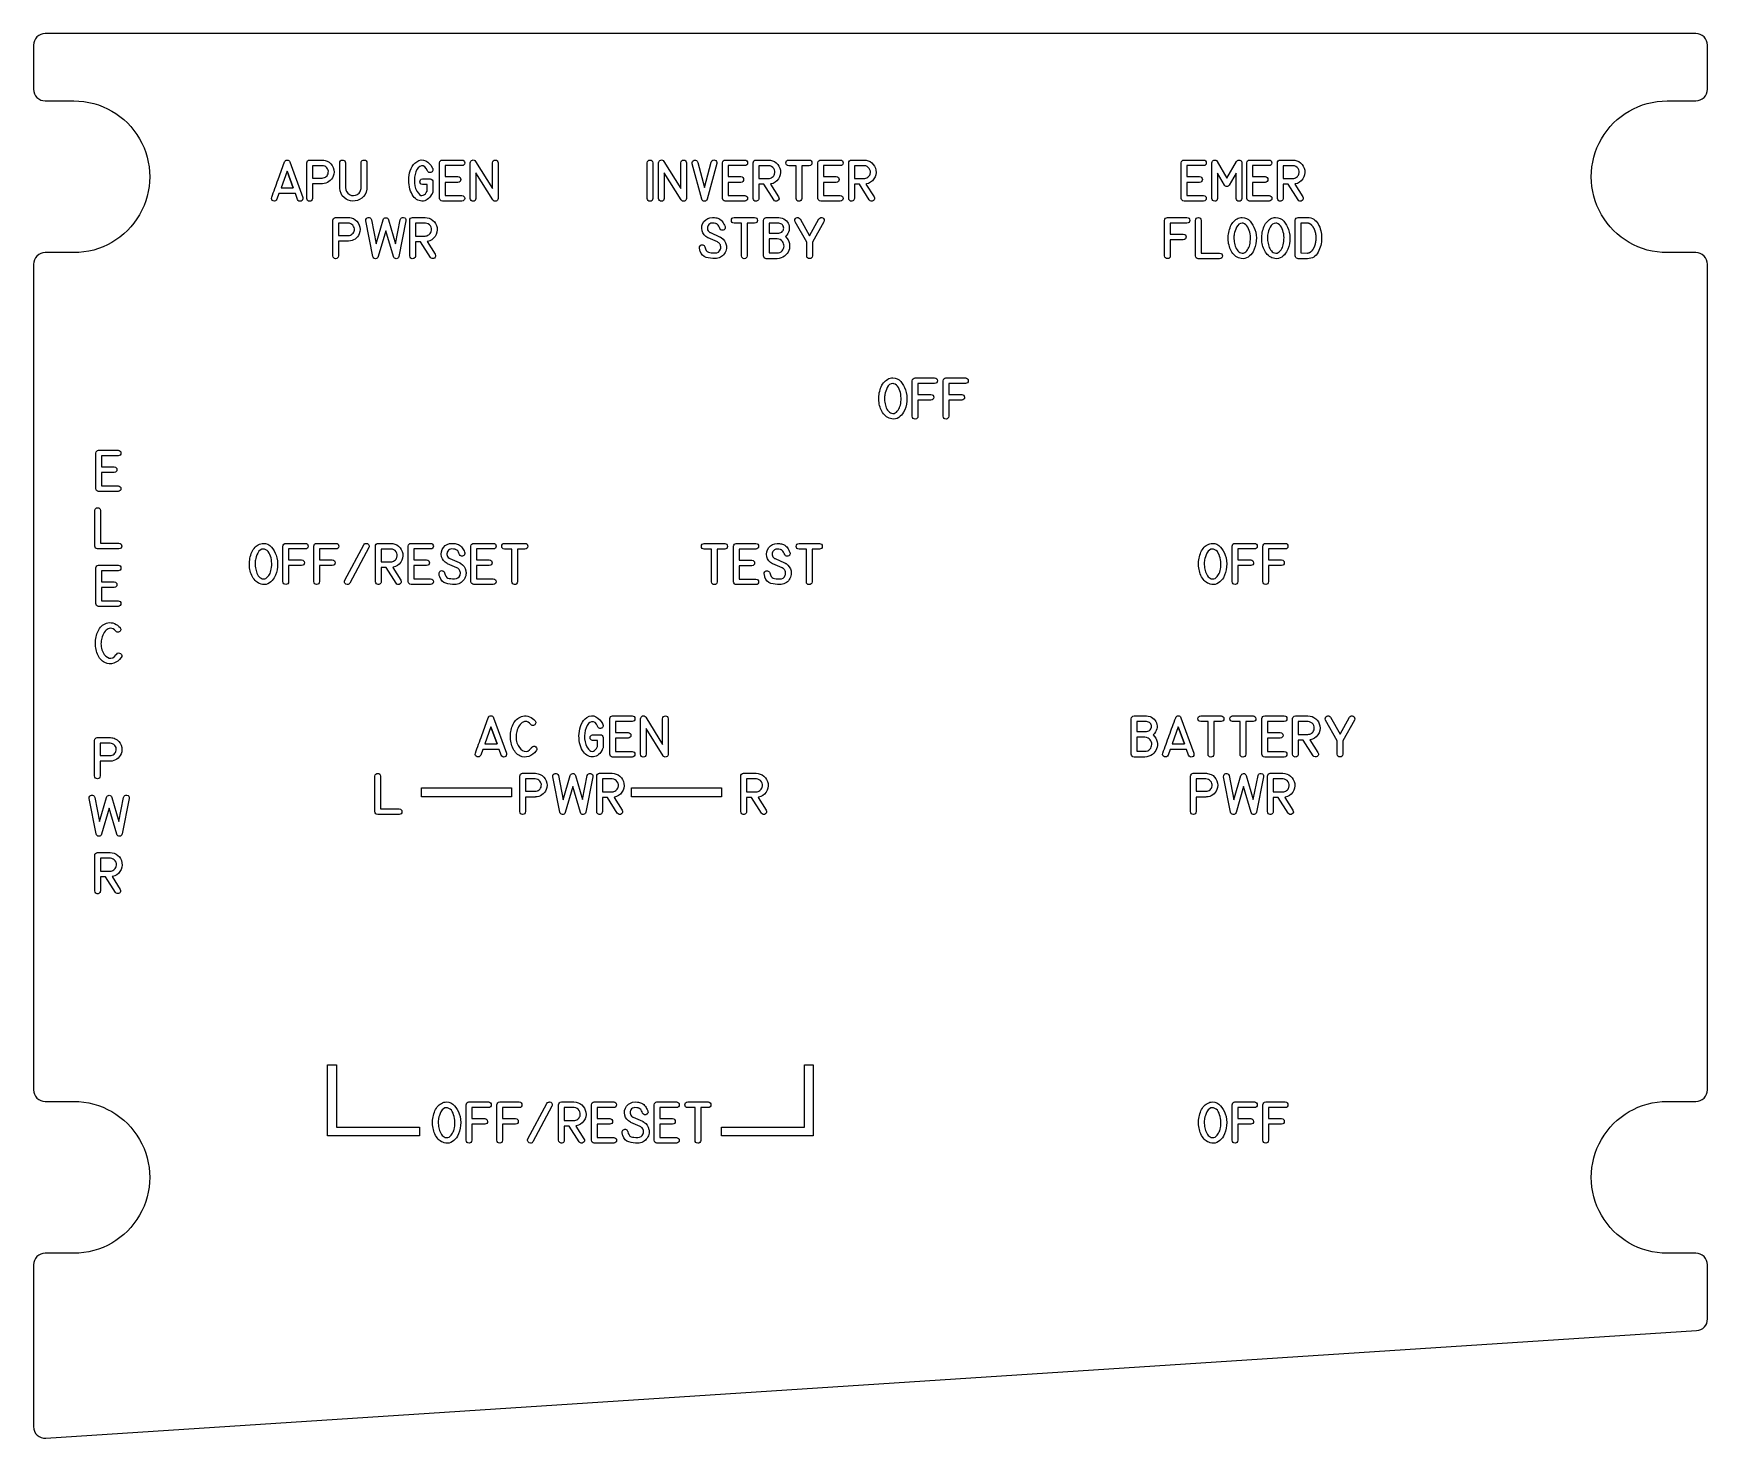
# Model space of a CAD drawing. Extents: x 33 to 177, y 88 to 209.
import ezdxf

# ---------------------------------------------------------------- set-up
doc = ezdxf.new("R2010")
doc.units = 0
doc.layers.add('Top', color=7, linetype='CONTINUOUS')

msp = doc.modelspace()

# ---------------------------------------------------------------- linework, layer by layer
at = {"layer": 'Top', "color": 3}
for points in [[(175.724937, 208.678362), (34.274989, 208.678362)], [(33.275007, 207.678343), (33.275007, 203.904044)], [(176.724956, 203.904044), (176.724956, 207.678343)], [(34.274989, 202.904062), (36.737484, 202.904062)], [(173.262442, 202.904062), (175.724937, 202.904062)], [(36.737484, 189.904063), (34.274989, 189.904063)], [(175.724937, 189.904063), (173.262442, 189.904063)], [(33.275007, 188.904044), (33.275007, 118.17907)], [(176.724956, 118.17907), (176.724956, 188.904044)], [(34.274989, 117.179085), (36.737484, 117.179085)], [(173.262442, 117.179085), (175.724937, 117.179085)], [(36.737484, 104.179078), (34.274989, 104.179078)], [(175.724937, 104.179078), (173.262442, 104.179078)], [(33.275007, 103.179059), (33.275007, 89.321457)], [(176.724956, 98.546497), (176.724956, 103.179059)], [(34.340076, 88.323608), (175.790059, 97.548595)]]:
    msp.add_lwpolyline(points, dxfattribs=at)
at = {"layer": 'Top', "color": 1}
for points in [[(54.238225, 196.16041), (54.792881, 197.679693)], [(55.24591, 197.679693), (56.350059, 194.634238)], [(56.69111, 194.553237), (56.69111, 197.59697)], [(56.918485, 197.838125), (56.933972, 197.838125), (58.015829, 197.838167)], [(58.015829, 197.352411), (57.178676, 197.352411), (57.178676, 196.296494), (58.015829, 196.296494)], [(58.015829, 197.838167), (58.048567, 197.838167)], [(59.520479, 195.43865), (59.520479, 195.473117), (59.520479, 197.597013)], [(60.006231, 197.597013), (60.006231, 195.473117)], [(61.358428, 195.473106), (61.358428, 197.597002)], [(61.842547, 197.597002), (61.842455, 195.473117)], [(67.446361, 197.180345), (67.460154, 197.152793), (67.470491, 197.128663), (67.484284, 197.10284)], [(68.071453, 194.555001), (68.071453, 197.597013)], [(68.316054, 197.838167), (69.983479, 197.838167)], [(69.983479, 197.35758), (68.555488, 197.35758), (68.555488, 196.415348), (69.644136, 196.415348)], [(70.706699, 194.548111), (70.706699, 197.590123)], [(71.152835, 197.719313), (72.599774, 195.395604), (72.599774, 197.590123)], [(72.639391, 194.420642), (71.192455, 196.740908), (71.192455, 194.548111)], [(73.08553, 197.590123), (73.08553, 194.548111)], [(85.868164, 194.548111), (85.868164, 197.593566)], [(86.357367, 197.593566), (86.357367, 194.548111)], [(86.845353, 194.548111), (86.845353, 197.590123)], [(87.291492, 197.719313), (88.738427, 195.395604), (88.738427, 197.590123)], [(88.778047, 194.420642), (87.331112, 196.740908), (87.331112, 194.548111)], [(89.224186, 197.590123), (89.224186, 194.548111)], [(90.540418, 194.482653), (89.723934, 197.512607)], [(90.194189, 197.638355), (90.774683, 195.488621), (91.358627, 197.659024)], [(91.827157, 197.53328), (91.007226, 194.489547)], [(92.309869, 194.555001), (92.309869, 197.597013)], [(92.55447, 197.838167), (94.221891, 197.838167)], [(94.221891, 197.35758), (92.793903, 197.35758), (92.793903, 196.415348), (93.882551, 196.415348)], [(94.945111, 194.553265), (94.945111, 197.596999)], [(95.186266, 197.838153), (96.255967, 197.838153)], [(96.280082, 197.352411), (95.430867, 197.352411), (95.430867, 196.249984), (96.255967, 196.249984)], [(97.994373, 197.838167), (99.742752, 197.838167)], [(98.626545, 194.551558), (98.626545, 197.352411), (97.994373, 197.352411)], [(99.742752, 197.352411), (99.112305, 197.352411), (99.112305, 194.551558)], [(100.494291, 194.555001), (100.494291, 197.597013)], [(100.738888, 197.838167), (102.406313, 197.838167)], [(102.406313, 197.35758), (100.978325, 197.35758), (100.978325, 196.415348), (102.066969, 196.415348)], [(103.129533, 194.553265), (103.129533, 197.596999)], [(103.370688, 197.838153), (104.440388, 197.838153)], [(104.464504, 197.352411), (103.615289, 197.352411), (103.615289, 196.249984), (104.440388, 196.249984)], [(131.621449, 194.555001), (131.621449, 197.597013)], [(131.866051, 197.838167), (133.533471, 197.838167)], [(133.533471, 197.35758), (132.105484, 197.35758), (132.105484, 196.415348), (133.194128, 196.415348)], [(134.256734, 194.551558), (134.256734, 197.593566)], [(134.709763, 197.721035), (135.538305, 196.296494), (136.375462, 197.721035)], [(135.329835, 195.69188), (134.742448, 196.697845), (134.744212, 194.551558)], [(136.339246, 194.551558), (136.339246, 196.703013), (135.748412, 195.69188)], [(136.825045, 197.593566), (136.825002, 194.551558)], [(137.237649, 194.555001), (137.237649, 197.597013)], [(137.48225, 197.838167), (139.149671, 197.838167)], [(139.149671, 197.35758), (137.721683, 197.35758), (137.721683, 196.415348), (138.810331, 196.415348)], [(139.872892, 194.553265), (139.872892, 197.596999)], [(140.114046, 197.838153), (141.183747, 197.838153)], [(141.207863, 197.352411), (140.358648, 197.352411), (140.358648, 196.249984), (141.183747, 196.249984)], [(58.048482, 195.810735), (58.015744, 195.808971), (57.178591, 195.808971), (57.178591, 194.553237)], [(61.842455, 195.473117), (61.842455, 195.43865)], [(66.59891, 196.212127), (66.614432, 196.215655), (66.629919, 196.215655), (67.265538, 196.215655)], [(66.614432, 195.731497), (66.59891, 195.733261)], [(67.005418, 195.168423), (67.024362, 195.206322), (67.024362, 195.731695), (66.614432, 195.731497)], [(67.508418, 195.972779), (67.508418, 195.099448), (67.487745, 195.054663), (67.47568, 195.027111), (67.463615, 195.001288), (67.449822, 194.975465), (67.436028, 194.949642), (67.423963, 194.923783), (67.410169, 194.89796), (67.394683, 194.872137)], [(69.644136, 195.926145), (68.555488, 195.926145), (68.555488, 194.794434), (69.983479, 194.794434)], [(93.882551, 195.926145), (92.793903, 195.926145), (92.793903, 194.794434), (94.221891, 194.794434)], [(96.710717, 194.424089), (95.861506, 195.76595), (95.430867, 195.76595), (95.430867, 194.553279)], [(96.460947, 195.784883), (96.42821, 195.779732), (97.120682, 194.684191)], [(102.066969, 195.926145), (100.978325, 195.926145), (100.978325, 194.794434), (102.406313, 194.794434)], [(104.895139, 194.424089), (104.045924, 195.76595), (103.615289, 195.76595), (103.615289, 194.553279)], [(104.645369, 195.784883), (104.612632, 195.779732), (105.305104, 194.684191)], [(133.194128, 195.926145), (132.105484, 195.926145), (132.105484, 194.794434), (133.533471, 194.794434)], [(138.810331, 195.926145), (137.721683, 195.926145), (137.721683, 194.794434), (139.149671, 194.794434)], [(141.638497, 194.424089), (140.789286, 195.76595), (140.358648, 195.76595), (140.358648, 194.553279)], [(141.388731, 195.784883), (141.355994, 195.779732), (142.048463, 194.684191)], [(55.893587, 194.465431), (55.716165, 194.958077), (54.312294, 194.958077), (54.14004, 194.477489)], [(69.983479, 194.310399), (68.316054, 194.310399)], [(94.221891, 194.310399), (92.55447, 194.310399)], [(102.406313, 194.310399), (100.738888, 194.310399)], [(133.533471, 194.310399), (131.866051, 194.310399)], [(139.149671, 194.310399), (137.48225, 194.310399)], [(58.92345, 189.629263), (58.92345, 192.672997)], [(59.150825, 192.914151), (59.166312, 192.914151), (60.248165, 192.914194)], [(60.248165, 192.428438), (59.411008, 192.428438), (59.411008, 191.372517), (60.248165, 191.372517)], [(60.248165, 192.914194), (60.280903, 192.914194)], [(62.3488, 189.584517), (61.752801, 192.626529)], [(62.235114, 192.717824), (62.633021, 190.654217), (63.23591, 192.717824)], [(63.702718, 192.717824), (64.30561, 190.657664), (64.708686, 192.717824)], [(65.185831, 192.626529), (64.589828, 189.584517)], [(65.520453, 189.629291), (65.520453, 192.673025)], [(65.761612, 192.914179), (66.831309, 192.914179)], [(66.855424, 192.428438), (66.006213, 192.428438), (66.006213, 191.32601), (66.831309, 191.32601)], [(91.709474, 192.407807), (91.59751, 192.426751), (91.439036, 192.431937)], [(91.456265, 192.914239), (91.645745, 192.909089)], [(93.322299, 192.914194), (95.070679, 192.914194)], [(93.954472, 189.62758), (93.954472, 192.428438), (93.322299, 192.428438)], [(95.070679, 192.428438), (94.440228, 192.428438), (94.440228, 189.62758)], [(95.822213, 189.625859), (95.822213, 192.669592)], [(96.066815, 192.914194), (97.136526, 192.914194)], [(97.136526, 192.424991), (96.309705, 192.424991), (96.309705, 191.575776), (97.141694, 191.575776)], [(99.535542, 189.63447), (99.535542, 190.786854), (98.546804, 192.555903)], [(98.968827, 192.788446), (99.7767, 191.344958), (100.584573, 192.788446)], [(101.006593, 192.555903), (100.016133, 190.786854), (100.016133, 189.63447)], [(130.205961, 189.631027), (130.205961, 192.669592)], [(130.450558, 192.914194), (132.117983, 192.914194)], [(132.114536, 192.430159), (130.689995, 192.430159), (130.689995, 191.487928), (131.801034, 191.487928)], [(132.841203, 189.624137), (132.841203, 192.669592)], [(133.326959, 192.669592), (133.326959, 189.865292), (134.916868, 189.867056)], [(141.401294, 189.631027), (141.39953, 189.631027), (141.401294, 192.673039)], [(141.642406, 192.914208), (141.640727, 192.914194)], [(141.640727, 192.914194), (142.452043, 192.914194)], [(142.467494, 192.429341), (142.458887, 192.429341), (142.452008, 192.429341), (141.883571, 192.429341), (141.883571, 189.873085), (141.883571, 189.873085), (142.452043, 189.872182)], [(142.655278, 192.372367), (142.624268, 192.387889)], [(60.280822, 190.886761), (60.248084, 190.884997), (59.410927, 190.884997), (59.410927, 189.629263)], [(64.119573, 189.560401), (63.468453, 191.782482), (62.822501, 189.560401)], [(67.286063, 189.500115), (66.436848, 190.841976), (66.006213, 190.841976), (66.006213, 189.629305)], [(67.036293, 190.860909), (67.003555, 190.855759), (67.696028, 189.760217)], [(91.878275, 190.821338), (91.080734, 191.171014), (91.054911, 191.184808)], [(91.237477, 191.632668), (91.256421, 191.624061), (91.277093, 191.615453), (92.072947, 191.263999)], [(92.072947, 191.263999), (92.100499, 191.251934), (92.131508, 191.236447), (92.15906, 191.22096)], [(97.003889, 191.091742), (96.309705, 191.091742), (96.309705, 189.873907), (96.983219, 189.873907)], [(131.801034, 191.003893), (130.689995, 191.003893), (130.689995, 189.631027)], [(143.129339, 191.652307), (143.125811, 191.669523)], [(143.170826, 191.431787), (143.170826, 191.449002)], [(143.172589, 190.88578), (143.172589, 190.899573)], [(143.184937, 191.051197), (143.184937, 191.066684)], [(143.188464, 191.199257), (143.188464, 191.218201), (143.188464, 191.233688), (143.188464, 191.250904)], [(143.188464, 191.085628), (143.188464, 191.099421)], [(143.190228, 191.118366), (143.190228, 191.133853), (143.190228, 191.151068), (143.190228, 191.166555), (143.190228, 191.18377)], [(90.812042, 190.402779), (90.817192, 190.387257)], [(96.988395, 189.386426), (96.983209, 189.386426), (96.066815, 189.386426)], [(134.915143, 189.384746), (133.085805, 189.384704)], [(142.452043, 189.386426), (141.640727, 189.386426), (141.644254, 189.386426), (141.640727, 189.386426)], [(142.452043, 189.872182), (142.458922, 189.872182), (142.46753, 189.872182), (142.47268, 189.872182)], [(142.481288, 189.873945), (142.488167, 189.873945)], [(142.498504, 189.875709), (142.505383, 189.875709)], [(142.51399, 189.877473), (142.52087, 189.877473)], [(142.558758, 189.889679), (142.565637, 189.889679)], [(142.653443, 189.927814), (142.670659, 189.936422)], [(142.686145, 189.946829), (142.701632, 189.957165)], [(142.767037, 190.003803), (142.780831, 190.017596), (142.78771, 190.024475), (142.796318, 190.033083), (142.803197, 190.039962), (142.811805, 190.04857)], [(142.827291, 190.062364), (142.834171, 190.069243), (142.842778, 190.07785), (142.849658, 190.08473)], [(143.153469, 190.770387), (143.156997, 190.787602)], [(108.584729, 175.889764), (108.584729, 178.928329)], [(108.82933, 179.17293), (110.496751, 179.17293)], [(110.493308, 178.688896), (109.068763, 178.688896), (109.068763, 177.746664), (110.179802, 177.746664)], [(111.219972, 175.889764), (111.219972, 178.928329)], [(111.464573, 179.17293), (113.131994, 179.17293)], [(113.128551, 178.688896), (111.704006, 178.688896), (111.704006, 177.746664), (112.815045, 177.746664)], [(110.179802, 177.26263), (109.068763, 177.26263), (109.068763, 175.889764)], [(112.815045, 177.26263), (111.704006, 177.26263), (111.704006, 175.889764)], [(38.612406, 169.691645), (38.612406, 172.733657)], [(38.857007, 172.974811), (40.524429, 172.974811)], [(40.524429, 172.494223), (39.096441, 172.494223), (39.096441, 171.551992), (40.185089, 171.551992)], [(40.185089, 171.062789), (39.096441, 171.062789), (39.096441, 169.931078), (40.524429, 169.931078)], [(40.524429, 169.447043), (38.857007, 169.447043)], [(38.525307, 164.760887), (38.525307, 167.806342)], [(39.011064, 167.806342), (39.011064, 165.002041), (40.60097, 165.003805)], [(54.89731, 164.997974), (56.564735, 164.997974)], [(57.532553, 164.997974), (59.199977, 164.997974)], [(62.820762, 164.99796), (63.890459, 164.99796)], [(65.632308, 164.997974), (67.299729, 164.997974)], [(69.139076, 164.998055), (69.328556, 164.992869)], [(71.008627, 164.997974), (72.676048, 164.997974)], [(73.640426, 164.997974), (75.388806, 164.997974)], [(90.756522, 164.985066), (92.504901, 164.985066)], [(93.501037, 164.985066), (95.168461, 164.985066)], [(97.007843, 164.985147), (97.197323, 164.979961)], [(98.873913, 164.985066), (100.622296, 164.985066)], [(136.230175, 164.997974), (137.897599, 164.997974)], [(138.865421, 164.997974), (140.532842, 164.997974)], [(40.599249, 164.521492), (38.769909, 164.521454)], [(54.652709, 161.714807), (54.652709, 164.753373)], [(56.561288, 164.513939), (55.136743, 164.513939), (55.136743, 163.571708), (56.247786, 163.571708)], [(57.287952, 161.714807), (57.287952, 164.753373)], [(59.196531, 164.513939), (57.771986, 164.513939), (57.771986, 163.571708), (58.883029, 163.571708)], [(59.949018, 161.833651), (61.582004, 164.872227)], [(62.002302, 164.639673), (60.376223, 161.594218)], [(62.579604, 161.713068), (62.579604, 164.756802)], [(63.914575, 164.512214), (63.065363, 164.512214), (63.065363, 163.409787), (63.890459, 163.409787)], [(65.387707, 161.714807), (65.387707, 164.756816)], [(67.299729, 164.517383), (65.871742, 164.517383), (65.871742, 163.575151), (66.960386, 163.575151)], [(68.920287, 163.716449), (68.939231, 163.707841), (68.959904, 163.699233), (69.755828, 163.347776)], [(69.392281, 164.491588), (69.280317, 164.510532), (69.121842, 164.515717)], [(70.764026, 161.714807), (70.764026, 164.756816)], [(72.676048, 164.517383), (71.24806, 164.517383), (71.24806, 163.575151), (72.336708, 163.575151)], [(74.272599, 161.711361), (74.272599, 164.512214), (73.640426, 164.512214)], [(75.388806, 164.512214), (74.758355, 164.512214), (74.758355, 161.711361)], [(91.388694, 161.698453), (91.388694, 164.499306), (90.756522, 164.499306)], [(92.504901, 164.499306), (91.874454, 164.499306), (91.874454, 161.698453)], [(93.256439, 161.701899), (93.256439, 164.743908)], [(95.168461, 164.504474), (93.740474, 164.504474), (93.740474, 163.562243), (94.829118, 163.562243)], [(96.789055, 163.703541), (96.807999, 163.694933), (96.828671, 163.686325), (97.624564, 163.334868)], [(97.261052, 164.478679), (97.149088, 164.497624), (96.990614, 164.502809)], [(99.506089, 161.698453), (99.506089, 164.499306), (98.873913, 164.499306)], [(100.622296, 164.499306), (99.991845, 164.499306), (99.991845, 161.698453)], [(135.985573, 161.714807), (135.985573, 164.753373)], [(137.894152, 164.513939), (136.469611, 164.513939), (136.469611, 163.571708), (137.58065, 163.571708)], [(138.62082, 161.714807), (138.62082, 164.753373)], [(140.529395, 164.513939), (139.104854, 164.513939), (139.104854, 163.571708), (140.215893, 163.571708)], [(38.612301, 159.843781), (38.612301, 162.88579)], [(38.856902, 163.126948), (40.524323, 163.126948)], [(40.524323, 162.646357), (39.096336, 162.646357), (39.096336, 161.704125), (40.184983, 161.704125)], [(56.247786, 163.087673), (55.136743, 163.087673), (55.136743, 161.714807)], [(58.883029, 163.087673), (57.771986, 163.087673), (57.771986, 161.714807)], [(64.345213, 161.583892), (63.495998, 162.925752), (63.065363, 162.925752), (63.065363, 161.713082)], [(64.095443, 162.944686), (64.062706, 162.939535), (64.755178, 161.843998)], [(66.960386, 163.085952), (65.871742, 163.085952), (65.871742, 161.95424), (67.299729, 161.95424)], [(68.494891, 162.486556), (68.500042, 162.471069)], [(69.561117, 162.90515), (68.76358, 163.254826), (68.737721, 163.26862)], [(69.755828, 163.347776), (69.78338, 163.335711), (69.814389, 163.320224), (69.841941, 163.304737)], [(72.336708, 163.085952), (71.24806, 163.085952), (71.24806, 161.95424), (72.676048, 161.95424)], [(94.829118, 163.073044), (93.740474, 163.073044), (93.740474, 161.941332), (95.168461, 161.941332)], [(96.363627, 162.473648), (96.368777, 162.458161)], [(97.429852, 162.892242), (96.632316, 163.241918), (96.606493, 163.255712)], [(97.624564, 163.334868), (97.652116, 163.322803), (97.683125, 163.307316), (97.710677, 163.291829)], [(137.58065, 163.087673), (136.469611, 163.087673), (136.469611, 161.714807)], [(140.215893, 163.087673), (139.104854, 163.087673), (139.104854, 161.714807)], [(40.184983, 161.214923), (39.096336, 161.214923), (39.096336, 160.083215), (40.524323, 160.083215)], [(67.299729, 161.470206), (65.632308, 161.470206)], [(72.676048, 161.470206), (71.008627, 161.470206)], [(95.168461, 161.457298), (93.501037, 161.457298)], [(40.524323, 159.59918), (38.856902, 159.59918)], [(40.797954, 155.226406), (40.782467, 155.204004)], [(71.693377, 148.540947), (72.248034, 150.060229)], [(72.701063, 150.060229), (73.805212, 147.014774)], [(82.028817, 149.560916), (82.04261, 149.533364), (82.052947, 149.509234), (82.06674, 149.483411)], [(82.653913, 146.935537), (82.653913, 149.977549)], [(82.898514, 150.218704), (84.565935, 150.218704)], [(84.565935, 149.738116), (83.137947, 149.738116), (83.137947, 148.795884), (84.226592, 148.795884)], [(85.289155, 146.928647), (85.289155, 149.970659)], [(85.735294, 150.09985), (87.18223, 147.776141), (87.18223, 149.970659)], [(87.667986, 149.970659), (87.667986, 146.928647)], [(127.336428, 146.930369), (127.336428, 149.974102)], [(127.58103, 150.218704), (128.650741, 150.218704)], [(128.650741, 149.729501), (127.82392, 149.729501), (127.82392, 148.88029), (128.655909, 148.88029)], [(131.606139, 150.060229), (132.710288, 147.014774)], [(133.292585, 150.218704), (135.040964, 150.218704)], [(133.924757, 146.932094), (133.924757, 149.732948), (133.292585, 149.732948)], [(135.040964, 149.732948), (134.410513, 149.732948), (134.410513, 146.932094)], [(136.033657, 150.218704), (137.782036, 150.218704)], [(136.665829, 146.932094), (136.665829, 149.732948), (136.033657, 149.732948)], [(137.782036, 149.732948), (137.151585, 149.732948), (137.151585, 146.932094)], [(138.533582, 146.935537), (138.533582, 149.977549)], [(138.778183, 150.218704), (140.445604, 150.218704)], [(140.445604, 149.738116), (139.017616, 149.738116), (139.017616, 148.795884), (140.106264, 148.795884)], [(141.168824, 146.933801), (141.168824, 149.977535)], [(141.409982, 150.21869), (142.479679, 150.21869)], [(142.503795, 149.732948), (141.654584, 149.732948), (141.654584, 148.63052), (142.479679, 148.63052)], [(144.991503, 146.938984), (144.991503, 148.091364), (144.002765, 149.860417)], [(144.424788, 150.09296), (145.232661, 148.649468), (146.040531, 150.09296)], [(146.462554, 149.860417), (145.472094, 148.091364), (145.472094, 146.938984)], [(38.514148, 145.070057), (38.514148, 148.11379)], [(38.741524, 148.354945), (38.757025, 148.354945), (39.838865, 148.354988)], [(39.838865, 147.869231), (39.001709, 147.869231), (39.001709, 146.813314), (39.838865, 146.813314)], [(39.838865, 148.354988), (39.871592, 148.354988)], [(81.181401, 148.592664), (81.196888, 148.596192), (81.212375, 148.596192), (81.847994, 148.596192)], [(81.196888, 148.112034), (81.181401, 148.113798)], [(81.587874, 147.548995), (81.606818, 147.586894), (81.606818, 148.112266), (81.196888, 148.112034)], [(82.090874, 148.353315), (82.090874, 147.479985), (82.070201, 147.4352), (82.058136, 147.407648), (82.046071, 147.381824), (82.032278, 147.356001), (82.018484, 147.330178), (82.006419, 147.304355), (81.992625, 147.278531), (81.977138, 147.252708)], [(84.226592, 148.306682), (83.137947, 148.306682), (83.137947, 147.17497), (84.565935, 147.17497)], [(87.221847, 146.801179), (85.774911, 149.121444), (85.774911, 146.928647)], [(128.518104, 148.396255), (127.82392, 148.396255), (127.82392, 147.178417), (128.497434, 147.178417)], [(140.106264, 148.306682), (139.017616, 148.306682), (139.017616, 147.17497), (140.445604, 147.17497)], [(142.934433, 146.804625), (142.085218, 148.146486), (141.654584, 148.146486), (141.654584, 146.933816)], [(142.684664, 148.165419), (142.651926, 148.160269), (143.344399, 147.064728)], [(39.871511, 146.327555), (39.838784, 146.325791), (39.001628, 146.325791), (39.001628, 145.070057)], [(73.34874, 146.845967), (73.171318, 147.338613), (71.767446, 147.338613), (71.595192, 146.858025)], [(76.364978, 147.24215), (76.349456, 147.219748)], [(84.565935, 146.690936), (82.898514, 146.690936)], [(128.50261, 146.690936), (128.497424, 146.690936), (127.58103, 146.690936)], [(132.253816, 146.845967), (132.076394, 147.338613), (130.672522, 147.338613), (130.500265, 146.858025)], [(140.445604, 146.690936), (138.778183, 146.690936)], [(62.529047, 142.004663), (62.529047, 145.050118)], [(63.014807, 145.050118), (63.014807, 142.245818), (64.604712, 142.247581)], [(74.942198, 142.009789), (74.942198, 145.053522)], [(75.169576, 145.294677), (75.185063, 145.294677), (76.266917, 145.294719)], [(76.266917, 145.294719), (76.299654, 145.294719)], [(78.367547, 141.965043), (77.771545, 145.007055)], [(78.253858, 145.09835), (78.651766, 143.034743), (79.254654, 145.09835)], [(79.721466, 145.09835), (80.324354, 143.038186), (80.72743, 145.09835)], [(81.204575, 145.007055), (80.608576, 141.965043)], [(81.539205, 142.009817), (81.539205, 145.053551)], [(81.78036, 145.294705), (82.85006, 145.294705)], [(93.883959, 142.009817), (93.883959, 145.053551)], [(94.125117, 145.294705), (95.194814, 145.294705)], [(132.422941, 142.009789), (132.422941, 145.053522)], [(132.650316, 145.294677), (132.665838, 145.294677), (133.74766, 145.294719)], [(133.74766, 145.294719), (133.780397, 145.294719)], [(135.848301, 141.965043), (135.252299, 145.007055)], [(135.734612, 145.09835), (136.132519, 143.034743), (136.735408, 145.09835)], [(137.20222, 145.09835), (137.805108, 143.038186), (138.208184, 145.09835)], [(138.685328, 145.007055), (138.089326, 141.965043)], [(139.019951, 142.009817), (139.019951, 145.053551)], [(139.26111, 145.294705), (140.330806, 145.294705)], [(76.266917, 144.808963), (75.42976, 144.808963), (75.42976, 143.753042), (76.266917, 143.753042)], [(80.138321, 141.940927), (79.487197, 144.163008), (78.841246, 141.940927)], [(82.874176, 144.808963), (82.024961, 144.808963), (82.024961, 143.706536), (82.85006, 143.706536)], [(95.21893, 144.808963), (94.369718, 144.808963), (94.369718, 143.706536), (95.194814, 143.706536)], [(133.74766, 144.808963), (132.910503, 144.808963), (132.910503, 143.753042), (133.74766, 143.753042)], [(137.619075, 141.940927), (136.967951, 144.163008), (136.321999, 141.940927)], [(140.354922, 144.808963), (139.505711, 144.808963), (139.505711, 143.706536), (140.330806, 143.706536)], [(38.641741, 140.101326), (38.045741, 143.143338)], [(38.528053, 143.234633), (38.92596, 141.171027), (39.52885, 143.234633)], [(40.412514, 140.07721), (39.761393, 142.299291), (39.11544, 140.07721)], [(39.995659, 143.234633), (40.59855, 141.174473), (41.001626, 143.234633)], [(41.478767, 143.143338), (40.882769, 140.101326)], [(76.299573, 143.267286), (76.266836, 143.265522), (75.429679, 143.265522), (75.429679, 142.009789)], [(83.30481, 141.880637), (82.455599, 143.222501), (82.024961, 143.222501), (82.024961, 142.009831)], [(83.055044, 143.241435), (83.022307, 143.236249), (83.714776, 142.140743)], [(95.649568, 141.880637), (94.800353, 143.222501), (94.369718, 143.222501), (94.369718, 142.009831)], [(95.399798, 143.241435), (95.367061, 143.236249), (96.059533, 142.140743)], [(133.780316, 143.267286), (133.747579, 143.265522), (132.910422, 143.265522), (132.910422, 142.009789)], [(140.78556, 141.880637), (139.936346, 143.222501), (139.505711, 143.222501), (139.505711, 142.009831)], [(140.535791, 143.241435), (140.503053, 143.236249), (141.195526, 142.140743)], [(64.60299, 141.765272), (62.773649, 141.76523)], [(38.525447, 135.222102), (38.525447, 138.265836)], [(38.766603, 138.506994), (39.836302, 138.506994)], [(39.860418, 138.021248), (39.011204, 138.021248), (39.011204, 136.918821), (39.836302, 136.918821)], [(40.291053, 135.092926), (39.44184, 136.434786), (39.011204, 136.434786), (39.011204, 135.222116)], [(40.041287, 136.45372), (40.008556, 136.448534), (40.701018, 135.353032)], [(70.34584, 113.853434), (70.34584, 116.891999)], [(70.590442, 117.136601), (72.257862, 117.136601)], [(72.254419, 116.652566), (70.829875, 116.652566), (70.829875, 115.710335), (71.940917, 115.710335)], [(72.981083, 113.853434), (72.981083, 116.891999)], [(73.225684, 117.136601), (74.893109, 117.136601)], [(74.889662, 116.652566), (73.465118, 116.652566), (73.465118, 115.710335), (74.57616, 115.710335)], [(75.642149, 113.972277), (77.275135, 117.010853)], [(77.695434, 116.778299), (76.069351, 113.732844)], [(78.272735, 113.851695), (78.272735, 116.895428)], [(78.513893, 117.136587), (79.58359, 117.136587)], [(79.607706, 116.650841), (78.758495, 116.650841), (78.758495, 115.548414), (79.58359, 115.548414)], [(81.080842, 113.853434), (81.080842, 116.895442)], [(81.325443, 117.136601), (82.992864, 117.136601)], [(82.992864, 116.656009), (81.564876, 116.656009), (81.564876, 115.713778), (82.653525, 115.713778)], [(85.085451, 116.630214), (84.973484, 116.649158), (84.815013, 116.654344)], [(84.832242, 117.136682), (85.021722, 117.131496)], [(86.457164, 113.853434), (86.457164, 116.895442)], [(86.701762, 117.136601), (88.369186, 117.136601)], [(88.369186, 116.656009), (86.941198, 116.656009), (86.941198, 115.713778), (88.029843, 115.713778)], [(89.333561, 117.136601), (91.081944, 117.136601)], [(89.965734, 113.849987), (89.965734, 116.650841), (89.333561, 116.650841)], [(91.081944, 116.650841), (90.451493, 116.650841), (90.451493, 113.849987)], [(135.985573, 113.853434), (135.985573, 116.891999)], [(136.230175, 117.136601), (137.897599, 117.136601)], [(137.894152, 116.652566), (136.469611, 116.652566), (136.469611, 115.710335), (137.58065, 115.710335)], [(138.62082, 113.853434), (138.62082, 116.891999)], [(138.865421, 117.136601), (140.532842, 117.136601)], [(140.529395, 116.652566), (139.104854, 116.652566), (139.104854, 115.710335), (140.215893, 115.710335)], [(71.940917, 115.2263), (70.829875, 115.2263), (70.829875, 113.853434)], [(74.57616, 115.2263), (73.465118, 115.2263), (73.465118, 113.853434)], [(80.038344, 113.722518), (79.189129, 115.064379), (78.758495, 115.064379), (78.758495, 113.851709)], [(79.788575, 115.083313), (79.755837, 115.078162), (80.44831, 113.982624)], [(82.653525, 115.224579), (81.564876, 115.224579), (81.564876, 114.092867), (82.992864, 114.092867)], [(85.254252, 115.043777), (84.456715, 115.393453), (84.430892, 115.407246)], [(84.613489, 115.855075), (84.632433, 115.846468), (84.653106, 115.83786), (85.448963, 115.486402)], [(85.448963, 115.486402), (85.476515, 115.474338), (85.507524, 115.458851), (85.535076, 115.443364)], [(88.029843, 115.224579), (86.941198, 115.224579), (86.941198, 114.092867), (88.369186, 114.092867)], [(137.58065, 115.2263), (136.469611, 115.2263), (136.469611, 113.853434)], [(140.215893, 115.2263), (139.104854, 115.2263), (139.104854, 113.853434)], [(82.992864, 113.608833), (81.325443, 113.608833)], [(84.188026, 114.625183), (84.193177, 114.609696)], [(88.369186, 113.608833), (86.701762, 113.608833)]]:
    msp.add_lwpolyline(points, dxfattribs=at)
for points in [[(55.540465, 195.442111), (55.016813, 196.889046), (54.489716, 195.442111)], [(55.016813, 196.889046), (55.540465, 195.442111)], [(58.015829, 197.352411)], [(69.983479, 197.35758)], [(94.221891, 197.35758)], [(102.406313, 197.35758)], [(133.533471, 197.35758)], [(139.149671, 197.35758)], [(53.687011, 194.642853)], [(98.626545, 194.551558)], [(60.248165, 192.428438)], [(63.702718, 192.717824)], [(97.136526, 192.424991)], [(136.853337, 192.424991)], [(139.728504, 192.424991)], [(137.940296, 191.899615)], [(140.815423, 191.899615)], [(93.954472, 189.62758)], [(130.205961, 189.631027)], [(106.913657, 178.683728)], [(108.000584, 178.158351)], [(108.584729, 175.889764)], [(111.219972, 175.889764)], [(40.524429, 172.494223)], [(52.981634, 164.508771)], [(54.068557, 163.983395)], [(67.299729, 164.517383)], [(72.676048, 164.517383)], [(95.168461, 164.504474)], [(134.314509, 164.508771)], [(135.401428, 163.983395)], [(40.524323, 162.646357)], [(54.652709, 161.714807)], [(57.287952, 161.714807)], [(74.272599, 161.711361)], [(91.388694, 161.698453)], [(99.506089, 161.698453)], [(135.985573, 161.714807)], [(138.62082, 161.714807)], [(40.798, 155.226381)], [(72.995618, 147.822647), (72.471966, 149.269583), (71.944868, 147.822647)], [(72.471966, 149.269583), (72.995618, 147.822647)], [(84.565935, 149.738116)], [(128.650741, 149.729501)], [(131.900693, 147.822647), (131.377042, 149.269583), (130.849944, 147.822647)], [(131.377042, 149.269583), (131.900693, 147.822647)], [(140.445604, 149.738116)], [(39.838865, 147.869231)], [(71.142163, 147.023389)], [(76.365006, 147.242125)], [(130.047236, 147.023389)], [(133.924757, 146.932094)], [(136.665829, 146.932094)], [(79.721466, 145.09835)], [(137.20222, 145.09835)], [(74.240112, 143.287948), (66.533314, 143.287948), (66.533314, 144.037952), (74.240112, 144.037952)], [(76.266917, 144.808963)], [(84.523767, 144.037952), (92.23067, 144.037952), (92.23067, 143.287948), (84.523767, 143.287948)], [(133.74766, 144.808963)], [(39.995659, 143.234633)], [(66.339111, 114.226936), (58.482242, 114.226936), (58.482242, 120.31731), (59.232246, 120.31731), (59.232246, 114.976905), (66.339111, 114.976905)], [(92.238961, 114.976905), (99.345826, 114.976905), (99.345826, 120.31731), (100.095829, 120.31731), (100.095829, 114.226936), (92.238961, 114.226936)], [(68.674765, 116.647398)], [(82.992864, 116.656009)], [(88.369186, 116.656009)], [(134.314509, 116.647398)], [(69.761695, 116.122022)], [(135.401428, 116.122022)], [(70.34584, 113.853434)], [(72.981083, 113.853434)], [(89.965734, 113.849987)], [(135.985573, 113.853434)], [(138.62082, 113.853434)]]:
    msp.add_lwpolyline(points, close=True, dxfattribs=at)
at = {"layer": 'Top', "color": 3}
for points in [[(33.567599, 208.384852), (33.3801, 208.197032), (33.274795, 207.943738), (33.275007, 207.678343)], [(34.274989, 208.678362), (34.009596, 208.678256), (33.755207, 208.572634), (33.567599, 208.384852)], [(176.431446, 208.385733), (176.243661, 208.573235), (175.990367, 208.678539), (175.724937, 208.678362)], [(176.724956, 207.678343), (176.724744, 207.943738), (176.619157, 208.198267), (176.431446, 208.385733)], [(33.275007, 203.904044), (33.275182, 203.638757), (33.380698, 203.384262), (33.568483, 203.19676)], [(176.432361, 203.197644), (176.619864, 203.385355), (176.725168, 203.638757), (176.724956, 203.904044)], [(33.568483, 203.19676), (33.7563, 203.009155), (34.009596, 202.903956), (34.274989, 202.904062)], [(36.737484, 202.904062), (39.059678, 202.904062), (41.205483, 201.665141), (42.366686, 199.654062)], [(167.63324, 199.654062), (168.794337, 201.665141), (170.940248, 202.904062), (173.262442, 202.904062)], [(175.724937, 202.904062), (175.990367, 202.904237), (176.244756, 203.009858), (176.432361, 203.197644)], [(42.366686, 199.654062), (43.527783, 197.642946), (43.527783, 195.165142), (42.366686, 193.154063)], [(167.63324, 193.154063), (166.472143, 195.165142), (166.472143, 197.642946), (167.63324, 199.654062)], [(42.366686, 193.154063), (41.205483, 191.142947), (39.059678, 189.904063), (36.737484, 189.904063)], [(173.262442, 189.904063), (170.940248, 189.904063), (168.794337, 191.142947), (167.63324, 193.154063)], [(33.567599, 189.610552), (33.3801, 189.422767), (33.274795, 189.169439), (33.275007, 188.904044)], [(34.274989, 189.904063), (34.009596, 189.903957), (33.755207, 189.79837), (33.567599, 189.610552)], [(176.431446, 189.611468), (176.243661, 189.79897), (175.990367, 189.90424), (175.724937, 189.904063)], [(176.724956, 188.904044), (176.724744, 189.169439), (176.619157, 189.423968), (176.431446, 189.611468)], [(33.275007, 118.17907), (33.275182, 117.91378), (33.380698, 117.659288), (33.568483, 117.471786)], [(176.432361, 117.472667), (176.619864, 117.660381), (176.725168, 117.91378), (176.724956, 118.17907)], [(33.568483, 117.471786), (33.7563, 117.284178), (34.009596, 117.178979), (34.274989, 117.179085)], [(36.737484, 117.179085), (39.059678, 117.179085), (41.205483, 115.940166), (42.366686, 113.929087)], [(167.63324, 113.929087), (168.794337, 115.940166), (170.940248, 117.179085), (173.262442, 117.179085)], [(175.724937, 117.179085), (175.990367, 117.179262), (176.244756, 117.284884), (176.432361, 117.472667)], [(42.366686, 113.929087), (43.527783, 111.917971), (43.527783, 109.440168), (42.366686, 107.429089)], [(167.63324, 107.429089), (166.472143, 109.440168), (166.472143, 111.917971), (167.63324, 113.929087)], [(42.366686, 107.429089), (41.205483, 105.417962), (39.059678, 104.179078), (36.737484, 104.179078)], [(173.262442, 104.179078), (170.940248, 104.179078), (168.794337, 105.417962), (167.63324, 107.429089)], [(33.567599, 103.885575), (33.3801, 103.697801), (33.274795, 103.444462), (33.275007, 103.179059)], [(34.274989, 104.179078), (34.009596, 104.178972), (33.755207, 104.073403), (33.567599, 103.885575)], [(176.431446, 103.886501), (176.243661, 104.073985), (175.990367, 104.179263), (175.724937, 104.179078)], [(176.724956, 103.179059), (176.724744, 103.444462), (176.619157, 103.698991), (176.431446, 103.886501)], [(175.790059, 97.548595), (176.316262, 97.583281), (176.725239, 98.019156), (176.724956, 98.546497)], [(33.275007, 89.321457), (33.275182, 89.044783), (33.390011, 88.780596), (33.592012, 88.591499)], [(33.592012, 88.591499), (33.794082, 88.40248), (34.063994, 88.305405), (34.340076, 88.323608)]]:
    msp.add_open_spline(points, degree=3, dxfattribs=at)
at = {"layer": 'Top', "color": 1}
for points in [[(54.792881, 197.679693), (54.830779, 197.784195), (54.905997, 197.83702), (55.018535, 197.838167)], [(55.018535, 197.838167), (55.131076, 197.839343), (55.206867, 197.786519), (55.24591, 197.679693)], [(56.69111, 197.59697), (56.708325, 197.739368), (56.784117, 197.819753), (56.918485, 197.838125)], [(58.412015, 197.171546), (58.306365, 197.292123), (58.174303, 197.352411), (58.015829, 197.352411)], [(58.048567, 197.838167), (58.195557, 197.827843), (58.331063, 197.794541), (58.455086, 197.738261)], [(58.362062, 196.427406), (58.463118, 196.514681), (58.522259, 196.623775), (58.539484, 196.754688)], [(58.539484, 196.754688), (58.560157, 196.913162), (58.517667, 197.052115), (58.412015, 197.171546)], [(58.455086, 197.738261), (58.692796, 197.626871), (58.861031, 197.443707), (58.959789, 197.188769)], [(58.959789, 197.188769), (59.05855, 196.933834), (59.057374, 196.685214), (58.956261, 196.442911)], [(59.520479, 197.597013), (59.520479, 197.631463), (59.526793, 197.662468), (59.539423, 197.690029)], [(59.539423, 197.690029), (59.594543, 197.810609), (59.685837, 197.858266), (59.813304, 197.833003)], [(59.813304, 197.833003), (59.941922, 197.807737), (60.006231, 197.729074), (60.006231, 197.597013)], [(61.358428, 197.597002), (61.358428, 197.617675), (61.359604, 197.633178), (61.361956, 197.643512)], [(61.361956, 197.643512), (61.388369, 197.784759), (61.475071, 197.848493), (61.622062, 197.834714)], [(61.622062, 197.834714), (61.769052, 197.820932), (61.842547, 197.741695), (61.842547, 197.597002)], [(65.446487, 196.329408), (65.467159, 196.602718), (65.530319, 196.862248), (65.635967, 197.107997)], [(65.635967, 197.107997), (65.742764, 197.354896), (65.901812, 197.550692), (66.113111, 197.695385)], [(66.04596, 196.8169), (65.942609, 196.522919), (65.901842, 196.206545), (65.92366, 195.867779)], [(66.52138, 197.337108), (66.310083, 197.294617), (66.15161, 197.121214), (66.04596, 196.8169)], [(66.113111, 197.695385), (66.377235, 197.874529), (66.634469, 197.8952), (66.884811, 197.757396)], [(67.041588, 196.901302), (66.907232, 197.234328), (66.733829, 197.379596), (66.52138, 197.337108)], [(66.884811, 197.757396), (67.135153, 197.620742), (67.322336, 197.428391), (67.446361, 197.180345)], [(67.222457, 196.761778), (67.144369, 196.778994), (67.084079, 196.825502), (67.041588, 196.901302)], [(67.439496, 196.835847), (67.372892, 196.770391), (67.300545, 196.745701), (67.222457, 196.761778)], [(67.484284, 197.10284), (67.523327, 196.993747), (67.508398, 196.904749), (67.439496, 196.835847)], [(68.071453, 197.597013), (68.093278, 197.748596), (68.174812, 197.828981), (68.316054, 197.838167)], [(69.983479, 197.838167), (70.145396, 197.825538), (70.225781, 197.744579), (70.224633, 197.595291)], [(70.224633, 197.595291), (70.224633, 197.447151), (70.144248, 197.367914), (69.983479, 197.35758)], [(70.706699, 197.590123), (70.723915, 197.709552), (70.784777, 197.788214), (70.889286, 197.82611)], [(70.889286, 197.82611), (70.994936, 197.864007), (71.082785, 197.828409), (71.152835, 197.719313)], [(72.599774, 197.590123), (72.621599, 197.754338), (72.704854, 197.835298), (72.84954, 197.833003)], [(72.84954, 197.833003), (72.995382, 197.831827), (73.074046, 197.750867), (73.08553, 197.590123)], [(85.868164, 197.593566), (85.89228, 197.755486), (85.97324, 197.836446), (86.111044, 197.836446)], [(86.111044, 197.836446), (86.249996, 197.837622), (86.332103, 197.756662), (86.357367, 197.593566)], [(86.845353, 197.590123), (86.862592, 197.709552), (86.923455, 197.788214), (87.027943, 197.82611)], [(87.027943, 197.82611), (87.133592, 197.864007), (87.221442, 197.828409), (87.291492, 197.719313)], [(88.738427, 197.590123), (88.760252, 197.754338), (88.843509, 197.835298), (88.988196, 197.833003)], [(88.988196, 197.833003), (89.134039, 197.831827), (89.212702, 197.750867), (89.224186, 197.590123)], [(89.723934, 197.512607), (89.702108, 197.675675), (89.7601, 197.775583), (89.897909, 197.81233)], [(89.897909, 197.81233), (90.036861, 197.849078), (90.135621, 197.791086), (90.194189, 197.638355)], [(91.358627, 197.659024), (91.417193, 197.814053), (91.518248, 197.870323), (91.661793, 197.827835)], [(91.661793, 197.827835), (91.805338, 197.786494), (91.860459, 197.688309), (91.827157, 197.53328)], [(92.309869, 197.597013), (92.331694, 197.748596), (92.413228, 197.828981), (92.55447, 197.838167)], [(94.221891, 197.838167), (94.383811, 197.825538), (94.464195, 197.744579), (94.463045, 197.595291)], [(94.463045, 197.595291), (94.463045, 197.447151), (94.382661, 197.367914), (94.221891, 197.35758)], [(94.945111, 197.596999), (94.945111, 197.663603), (94.968078, 197.720447), (95.014012, 197.767531)], [(95.014012, 197.767531), (95.061096, 197.814613), (95.118514, 197.838153), (95.186266, 197.838153)], [(96.255967, 197.838153), (96.5132, 197.838153), (96.736556, 197.756046), (96.926034, 197.591831)], [(96.707274, 197.1147), (96.60392, 197.258245), (96.461522, 197.337482), (96.280082, 197.352411)], [(96.579805, 196.35678), (96.679711, 196.42798), (96.746891, 196.520998), (96.781343, 196.635834)], [(96.781343, 196.635834), (96.835315, 196.812681), (96.810626, 196.972303), (96.707274, 197.1147)], [(96.926034, 197.591831), (97.115515, 197.428763), (97.233223, 197.221484), (97.279157, 196.969994)], [(97.279157, 196.969994), (97.327388, 196.70013), (97.269971, 196.44749), (97.106903, 196.212075)], [(97.753218, 197.593566), (97.754394, 197.742854), (97.834779, 197.824388), (97.994373, 197.838167)], [(97.994373, 197.352411), (97.833603, 197.365041), (97.753218, 197.445426), (97.753218, 197.593566)], [(99.742752, 197.838167), (99.901227, 197.825538), (99.980464, 197.744004), (99.980464, 197.593566)], [(99.980464, 197.593566), (99.98164, 197.44428), (99.902403, 197.363896), (99.742752, 197.352411)], [(100.494291, 197.597013), (100.516116, 197.748596), (100.597648, 197.828981), (100.738888, 197.838167)], [(102.406313, 197.838167), (102.56823, 197.825538), (102.648615, 197.744579), (102.647467, 197.595291)], [(102.647467, 197.595291), (102.647467, 197.447151), (102.567082, 197.367914), (102.406313, 197.35758)], [(103.129533, 197.596999), (103.129533, 197.663603), (103.1525, 197.720447), (103.198434, 197.767531)], [(103.198434, 197.767531), (103.245516, 197.814613), (103.302934, 197.838153), (103.370688, 197.838153)], [(104.440388, 197.838153), (104.697621, 197.838153), (104.920977, 197.756046), (105.110456, 197.591831)], [(104.891692, 197.1147), (104.78834, 197.258245), (104.645944, 197.337482), (104.464504, 197.352411)], [(104.764227, 196.35678), (104.864133, 196.42798), (104.931311, 196.520998), (104.965761, 196.635834)], [(104.965761, 196.635834), (105.019736, 196.812681), (104.995046, 196.972303), (104.891692, 197.1147)], [(105.110456, 197.591831), (105.299937, 197.428763), (105.417645, 197.221484), (105.463579, 196.969994)], [(105.463579, 196.969994), (105.51181, 196.70013), (105.454392, 196.44749), (105.291325, 196.212075)], [(131.621449, 197.597013), (131.643274, 197.748596), (131.724808, 197.828981), (131.866051, 197.838167)], [(133.533471, 197.838167), (133.695389, 197.825538), (133.775774, 197.744579), (133.774626, 197.595291)], [(133.774626, 197.595291), (133.774626, 197.447151), (133.694241, 197.367914), (133.533471, 197.35758)], [(134.256734, 197.593566), (134.26593, 197.725629), (134.323922, 197.804293), (134.43071, 197.829556)], [(134.43071, 197.829556), (134.537507, 197.855967), (134.630525, 197.819794), (134.709763, 197.721035)], [(136.375462, 197.721035), (136.454698, 197.819794), (136.546567, 197.855967), (136.651069, 197.829556)], [(136.651069, 197.829556), (136.756719, 197.803143), (136.814711, 197.724479), (136.825045, 197.593566)], [(137.237649, 197.597013), (137.259474, 197.748596), (137.341008, 197.828981), (137.48225, 197.838167)], [(139.149671, 197.838167), (139.311591, 197.825538), (139.391976, 197.744579), (139.390826, 197.595291)], [(139.390826, 197.595291), (139.390826, 197.447151), (139.310441, 197.367914), (139.149671, 197.35758)], [(139.872892, 197.596999), (139.872892, 197.663603), (139.895859, 197.720447), (139.941792, 197.767531)], [(139.941792, 197.767531), (139.988876, 197.814613), (140.046294, 197.838153), (140.114046, 197.838153)], [(141.183747, 197.838153), (141.44098, 197.838153), (141.664336, 197.756046), (141.853814, 197.591831)], [(141.635054, 197.1147), (141.5317, 197.258245), (141.389303, 197.337482), (141.207863, 197.352411)], [(141.507585, 196.35678), (141.607492, 196.42798), (141.674671, 196.520998), (141.709123, 196.635834)], [(141.709123, 196.635834), (141.763096, 196.812681), (141.738406, 196.972303), (141.635054, 197.1147)], [(141.853814, 197.591831), (142.043296, 197.428763), (142.161003, 197.221484), (142.206937, 196.969994)], [(142.206937, 196.969994), (142.255169, 196.70013), (142.197751, 196.44749), (142.034683, 196.212075)], [(53.687011, 194.642853), (53.870749, 195.14928), (54.054487, 195.655133), (54.238225, 196.16041)], [(58.015829, 196.296494), (58.146742, 196.296494), (58.262153, 196.340131), (58.362062, 196.427406)], [(58.594528, 195.991603), (58.434906, 195.883656), (58.25289, 195.823366), (58.048482, 195.810735)], [(58.956261, 196.442911), (58.874728, 196.251134), (58.75415, 196.100698), (58.594528, 195.991603)], [(59.887381, 194.620441), (59.662302, 194.807624), (59.540001, 195.080361), (59.520479, 195.43865)], [(60.006231, 195.473117), (60.023447, 195.208995), (60.139431, 195.011476), (60.354185, 194.880561)], [(61.03459, 194.897776), (61.141387, 194.960938), (61.219475, 195.042471), (61.268854, 195.142378)], [(61.268854, 195.142378), (61.319382, 195.242286), (61.349239, 195.352529), (61.358428, 195.473106)], [(61.835576, 195.335297), (61.787347, 194.983899), (61.643228, 194.724369), (61.40322, 194.556708)], [(61.842455, 195.43865), (61.839022, 195.381232), (61.836729, 195.346781), (61.835576, 195.335297)], [(65.492997, 195.528425), (65.44132, 195.790251), (65.425816, 196.057246), (65.446487, 196.329408)], [(65.730705, 194.877305), (65.623908, 195.050706), (65.544672, 195.267746), (65.492997, 195.528425)], [(65.92366, 195.867779), (65.945485, 195.530159), (66.055728, 195.235604), (66.254388, 194.984111)], [(66.388761, 195.972694), (66.388761, 196.115092), (66.45881, 196.194903), (66.59891, 196.212127)], [(66.59891, 195.733261), (66.45881, 195.750477), (66.388761, 195.830288), (66.388761, 195.972694)], [(66.671243, 194.815304), (66.812493, 194.878463), (66.923884, 194.996169), (67.005418, 195.168423)], [(67.265538, 196.215655), (67.332142, 196.215655), (67.388986, 196.191541), (67.43607, 196.143311)], [(67.43607, 196.143311), (67.484302, 196.096227), (67.508418, 196.039383), (67.508418, 195.972779)], [(69.644136, 196.415348), (69.807203, 196.391232), (69.888163, 196.309125), (69.887015, 196.169025)], [(69.887015, 196.169025), (69.887015, 196.030073), (69.806055, 195.949114), (69.644136, 195.926145)], [(93.882551, 196.415348), (94.045619, 196.391232), (94.126578, 196.309125), (94.125427, 196.169025)], [(94.125427, 196.169025), (94.125427, 196.030073), (94.044469, 195.949114), (93.882551, 195.926145)], [(96.255967, 196.249984), (96.3731, 196.249984), (96.481046, 196.285583), (96.579805, 196.35678)], [(97.106903, 196.212075), (96.944983, 195.977807), (96.729665, 195.83541), (96.460947, 195.784883)], [(102.066969, 196.415348), (102.230037, 196.391232), (102.310997, 196.309125), (102.309849, 196.169025)], [(102.309849, 196.169025), (102.309849, 196.030073), (102.228889, 195.949114), (102.066969, 195.926145)], [(104.440388, 196.249984), (104.55752, 196.249984), (104.665466, 196.285583), (104.764227, 196.35678)], [(105.291325, 196.212075), (105.129405, 195.977807), (104.914086, 195.83541), (104.645369, 195.784883)], [(133.194128, 196.415348), (133.357196, 196.391232), (133.438156, 196.309125), (133.437008, 196.169025)], [(133.437008, 196.169025), (133.437008, 196.030073), (133.356048, 195.949114), (133.194128, 195.926145)], [(135.536542, 195.573026), (135.459601, 195.569593), (135.390699, 195.609211), (135.329835, 195.69188)], [(135.748412, 195.69188), (135.685253, 195.616088), (135.61463, 195.57647), (135.536542, 195.573026)], [(138.810331, 196.415348), (138.973399, 196.391232), (139.054358, 196.309125), (139.053208, 196.169025)], [(139.053208, 196.169025), (139.053208, 196.030073), (138.972249, 195.949114), (138.810331, 195.926145)], [(141.183747, 196.249984), (141.30088, 196.249984), (141.408827, 196.285583), (141.507585, 196.35678)], [(142.034683, 196.212075), (141.872763, 195.977807), (141.657446, 195.83541), (141.388731, 195.784883)], [(53.826534, 194.334515), (53.691028, 194.385045), (53.64452, 194.487824), (53.687011, 194.642853)], [(54.14004, 194.477489), (54.066544, 194.332794), (53.962043, 194.285136), (53.826534, 194.334515)], [(56.201921, 194.320736), (56.068713, 194.273654), (55.965935, 194.321886), (55.893587, 194.465431)], [(56.350059, 194.634238), (56.384512, 194.47232), (56.335132, 194.36782), (56.201921, 194.320736)], [(56.93399, 194.310357), (56.791592, 194.310357), (56.710632, 194.391317), (56.69111, 194.553237)], [(57.178591, 194.553237), (57.157918, 194.391317), (57.076384, 194.310357), (56.93399, 194.310357)], [(60.634964, 194.32244), (60.362804, 194.333917), (60.113609, 194.43325), (59.887381, 194.620441)], [(60.354185, 194.880561), (60.570075, 194.749648), (60.796877, 194.755386), (61.03459, 194.897776)], [(61.40322, 194.556708), (61.163212, 194.390195), (60.907127, 194.312106), (60.634964, 194.32244)], [(66.564419, 194.315755), (66.233691, 194.32495), (65.955786, 194.512134), (65.730705, 194.877305)], [(66.254388, 194.984111), (66.391042, 194.808412), (66.529994, 194.752143), (66.671243, 194.815304)], [(67.394683, 194.872137), (67.171902, 194.493177), (66.895147, 194.307716), (66.564419, 194.315755)], [(68.316054, 194.310399), (68.17251, 194.328767), (68.090976, 194.410301), (68.071453, 194.555001)], [(69.983479, 194.794434), (70.145396, 194.770318), (70.226355, 194.689359), (70.226355, 194.551558)], [(70.226355, 194.551558), (70.226355, 194.413754), (70.145396, 194.333368), (69.983479, 194.310399)], [(70.947854, 194.306956), (70.811198, 194.306956), (70.730813, 194.387341), (70.706699, 194.548111)], [(71.192455, 194.548111), (71.167192, 194.387341), (71.085658, 194.306956), (70.947854, 194.306956)], [(72.909829, 194.317289), (72.793846, 194.285137), (72.703699, 194.319588), (72.639391, 194.420642)], [(73.08553, 194.548111), (73.08553, 194.427534), (73.026963, 194.350594), (72.909829, 194.317289)], [(86.111044, 194.306956), (85.97324, 194.306956), (85.89228, 194.387341), (85.868164, 194.548111)], [(86.357367, 194.548111), (86.332103, 194.386194), (86.249996, 194.305809), (86.111044, 194.306956)], [(87.086511, 194.306956), (86.949854, 194.306956), (86.869468, 194.387341), (86.845353, 194.548111)], [(87.331112, 194.548111), (87.305846, 194.387341), (87.224312, 194.306956), (87.086511, 194.306956)], [(89.048486, 194.317289), (88.932502, 194.285137), (88.842356, 194.319588), (88.778047, 194.420642)], [(89.224186, 194.548111), (89.224186, 194.427534), (89.16562, 194.350594), (89.048486, 194.317289)], [(90.776408, 194.310399), (90.668461, 194.310399), (90.589797, 194.367817), (90.540418, 194.482653)], [(91.007226, 194.489547), (90.961292, 194.371265), (90.884353, 194.31155), (90.776408, 194.310399)], [(92.55447, 194.310399), (92.410925, 194.328767), (92.329391, 194.410301), (92.309869, 194.555001)], [(94.221891, 194.794434), (94.383811, 194.770318), (94.464771, 194.689359), (94.464771, 194.551558)], [(94.464771, 194.551558), (94.464771, 194.413754), (94.383811, 194.333368), (94.221891, 194.310399)], [(95.03985, 194.362064), (94.976691, 194.409145), (94.945111, 194.472879), (94.945111, 194.553265)], [(95.294787, 194.33624), (95.204067, 194.292602), (95.119088, 194.30121), (95.03985, 194.362064)], [(95.430867, 194.553279), (95.430867, 194.453373), (95.385507, 194.381027), (95.294787, 194.33624)], [(96.86747, 194.317289), (96.79627, 194.329919), (96.744019, 194.365518), (96.710717, 194.424089)], [(97.058671, 194.35691), (97.003551, 194.317864), (96.939817, 194.304657), (96.86747, 194.317289)], [(97.120682, 194.684191), (97.194178, 194.554428), (97.173507, 194.445334), (97.058671, 194.35691)], [(98.857367, 194.310399), (98.71497, 194.312751), (98.63803, 194.393137), (98.626545, 194.551558)], [(99.112305, 194.551558), (99.085891, 194.38849), (99.000912, 194.308104), (98.857367, 194.310399)], [(100.738888, 194.310399), (100.595343, 194.328767), (100.513811, 194.410301), (100.494291, 194.555001)], [(102.406313, 194.794434), (102.56823, 194.770318), (102.649189, 194.689359), (102.649189, 194.551558)], [(102.649189, 194.551558), (102.649189, 194.413754), (102.56823, 194.333368), (102.406313, 194.310399)], [(103.224271, 194.362064), (103.161113, 194.409145), (103.129533, 194.472879), (103.129533, 194.553265)], [(103.479209, 194.33624), (103.388489, 194.292602), (103.30351, 194.30121), (103.224271, 194.362064)], [(103.615289, 194.553279), (103.615289, 194.453373), (103.569929, 194.381027), (103.479209, 194.33624)], [(105.051892, 194.317289), (104.980692, 194.329919), (104.928441, 194.365518), (104.895139, 194.424089)], [(105.243093, 194.35691), (105.187971, 194.317864), (105.124237, 194.304657), (105.051892, 194.317289)], [(105.305104, 194.684191), (105.378599, 194.554428), (105.357929, 194.445334), (105.243093, 194.35691)], [(131.866051, 194.310399), (131.722503, 194.328767), (131.64097, 194.410301), (131.621449, 194.555001)], [(133.533471, 194.794434), (133.695389, 194.770318), (133.776348, 194.689359), (133.776348, 194.551558)], [(133.776348, 194.551558), (133.776348, 194.413754), (133.695389, 194.333368), (133.533471, 194.310399)], [(134.494446, 194.312125), (134.347456, 194.3133), (134.268218, 194.393112), (134.256734, 194.551558)], [(134.744212, 194.551558), (134.725844, 194.391936), (134.642589, 194.312125), (134.494446, 194.312125)], [(136.580401, 194.310399), (136.443747, 194.311575), (136.363362, 194.391961), (136.339246, 194.551558)], [(136.825002, 194.551558), (136.799739, 194.390786), (136.718205, 194.310399), (136.580401, 194.310399)], [(137.48225, 194.310399), (137.338705, 194.328767), (137.257172, 194.410301), (137.237649, 194.555001)], [(139.149671, 194.794434), (139.311591, 194.770318), (139.392551, 194.689359), (139.392551, 194.551558)], [(139.392551, 194.551558), (139.392551, 194.413754), (139.311591, 194.333368), (139.149671, 194.310399)], [(139.96763, 194.362064), (139.904471, 194.409145), (139.872892, 194.472879), (139.872892, 194.553265)], [(140.222568, 194.33624), (140.131847, 194.292602), (140.046868, 194.30121), (139.96763, 194.362064)], [(140.358648, 194.553279), (140.358648, 194.453373), (140.313288, 194.381027), (140.222568, 194.33624)], [(141.79525, 194.317289), (141.72405, 194.329919), (141.671799, 194.365518), (141.638497, 194.424089)], [(141.986452, 194.35691), (141.931331, 194.317864), (141.867597, 194.304657), (141.79525, 194.317289)], [(142.048463, 194.684191), (142.121958, 194.554428), (142.101287, 194.445334), (141.986452, 194.35691)], [(58.92345, 192.672997), (58.940665, 192.815391), (59.016457, 192.895776), (59.150825, 192.914151)], [(60.644351, 192.247569), (60.538702, 192.368148), (60.40664, 192.428438), (60.248165, 192.428438)], [(60.280903, 192.914194), (60.427893, 192.903869), (60.563401, 192.870567), (60.687425, 192.814287)], [(60.771817, 191.830714), (60.792489, 191.989188), (60.750001, 192.12814), (60.644351, 192.247569)], [(60.687425, 192.814287), (60.925136, 192.702894), (61.09337, 192.51973), (61.192129, 192.264795)], [(61.192129, 192.264795), (61.290888, 192.00986), (61.289712, 191.761239), (61.188601, 191.518933)], [(61.752801, 192.626529), (61.752801, 192.790744), (61.818257, 192.88491), (61.94917, 192.909025)], [(61.94917, 192.909025), (62.080084, 192.934289), (62.175398, 192.870555), (62.235114, 192.717824)], [(63.23591, 192.717824), (63.285289, 192.831512), (63.363952, 192.890079), (63.4719, 192.893524)], [(63.4719, 192.893524), (63.580992, 192.896958), (63.657932, 192.838391), (63.702718, 192.717824)], [(64.708686, 192.717824), (64.756915, 192.872853), (64.851081, 192.936013), (64.991182, 192.907304)], [(64.991182, 192.907304), (65.13243, 192.878595), (65.197312, 192.785003), (65.185831, 192.626529)], [(65.520453, 192.673025), (65.520453, 192.739629), (65.543422, 192.796472), (65.589358, 192.843554)], [(65.589358, 192.843554), (65.636439, 192.890637), (65.693857, 192.914179), (65.761612, 192.914179)], [(66.831309, 192.914179), (67.088542, 192.914179), (67.311899, 192.832072), (67.50138, 192.667857)], [(67.282616, 192.190726), (67.179264, 192.334271), (67.036867, 192.413508), (66.855424, 192.428438)], [(67.50138, 192.667857), (67.690859, 192.504789), (67.808565, 192.297509), (67.854499, 192.046017)], [(90.569155, 191.772195), (90.492214, 192.066176), (90.545613, 192.329725), (90.729351, 192.562842)], [(90.729351, 192.562842), (90.914237, 192.797107), (91.156541, 192.914239), (91.456265, 192.914239)], [(91.085913, 192.232124), (91.030793, 192.148293), (91.010123, 192.054701), (91.023902, 191.951349)], [(91.439036, 192.431937), (91.285154, 192.429585), (91.167447, 192.362981), (91.085913, 192.232124)], [(91.645745, 192.909089), (91.707756, 192.897612), (91.767471, 192.886123), (91.824889, 192.874623)], [(91.78699, 192.378527), (91.764012, 192.387722), (91.738174, 192.397483), (91.709474, 192.407807)], [(91.861059, 192.338906), (91.835795, 192.357274), (91.811106, 192.370481), (91.78699, 192.378527)], [(91.824889, 192.874623), (91.882307, 192.864298), (91.940299, 192.845924), (91.998864, 192.819501)], [(92.002307, 192.164931), (91.969005, 192.234981), (91.921922, 192.292972), (91.861059, 192.338906)], [(91.998864, 192.819501), (92.143559, 192.751747), (92.254377, 192.658729), (92.331318, 192.540448)], [(92.331318, 192.540448), (92.408256, 192.422166), (92.477732, 192.294124), (92.539745, 192.15632)], [(93.081141, 192.669592), (93.082317, 192.81888), (93.162703, 192.900414), (93.322299, 192.914194)], [(93.322299, 192.428438), (93.161527, 192.441067), (93.081141, 192.521452), (93.081141, 192.669592)], [(95.070679, 192.914194), (95.229153, 192.901564), (95.30839, 192.82003), (95.30839, 192.669592)], [(95.30839, 192.669592), (95.309566, 192.520304), (95.230329, 192.439919), (95.070679, 192.428438)], [(95.822213, 192.669592), (95.841734, 192.811989), (95.923267, 192.893523), (96.066815, 192.914194)], [(97.136526, 192.914194), (97.354713, 192.895826), (97.537877, 192.829795), (97.686018, 192.716102)], [(97.451749, 192.287189), (97.380552, 192.371018), (97.275477, 192.416952), (97.136526, 192.424991)], [(97.560271, 192.011582), (97.559095, 192.112636), (97.522921, 192.204505), (97.451749, 192.287189)], [(97.686018, 192.716102), (97.835304, 192.602414), (97.938655, 192.465184), (97.996073, 192.304412)], [(97.996073, 192.304412), (98.053491, 192.14479), (98.060958, 191.974259), (98.018475, 191.792818)], [(98.546804, 192.555903), (98.48594, 192.704043), (98.516946, 192.812564), (98.63982, 192.881466)], [(98.63982, 192.881466), (98.762695, 192.951516), (98.872364, 192.920509), (98.968827, 192.788446)], [(100.584573, 192.788446), (100.674146, 192.922805), (100.782091, 192.954959), (100.908408, 192.88491)], [(100.908408, 192.88491), (101.035878, 192.81486), (101.068606, 192.705191), (101.006593, 192.555903)], [(130.205961, 192.669592), (130.226633, 192.821176), (130.308166, 192.902709), (130.450558, 192.914194)], [(132.357416, 192.669592), (132.357416, 192.520304), (132.276456, 192.440493), (132.114536, 192.430159)], [(132.117983, 192.914194), (132.277605, 192.901564), (132.357416, 192.82003), (132.357416, 192.669592)], [(132.841203, 192.669592), (132.865319, 192.834958), (132.949149, 192.915917), (133.092694, 192.912472)], [(133.092694, 192.912472), (133.236239, 192.91012), (133.314328, 192.82916), (133.326959, 192.669592)], [(135.806063, 192.03053), (135.933533, 192.381929), (136.13622, 192.637439), (136.414123, 192.797061)], [(136.853369, 192.424991), (136.642072, 192.424991), (136.481876, 192.311303), (136.372781, 192.083926)], [(136.414123, 192.797061), (136.549629, 192.875149), (136.691452, 192.914194), (136.83959, 192.914194)], [(136.83959, 192.914194), (137.122086, 192.914194), (137.352907, 192.807396), (137.532052, 192.593802)], [(136.932575, 192.414655), (136.909597, 192.421545), (136.883185, 192.424991), (136.853337, 192.424991)], [(137.339097, 192.085651), (137.243781, 192.257905), (137.108274, 192.367573), (136.932575, 192.414655)], [(137.532052, 192.593802), (137.711196, 192.381355), (137.847278, 192.149959), (137.940296, 191.899615)], [(138.681194, 192.03053), (138.808662, 192.381929), (139.011347, 192.637439), (139.289251, 192.797061)], [(139.7285, 192.424991), (139.517201, 192.424991), (139.357004, 192.311303), (139.247909, 192.083926)], [(139.289251, 192.797061), (139.424757, 192.875149), (139.56658, 192.914194), (139.714721, 192.914194)], [(139.714721, 192.914194), (139.997217, 192.914194), (140.228038, 192.807396), (140.407183, 192.593802)], [(139.807741, 192.414655), (139.784763, 192.421545), (139.758351, 192.424991), (139.728504, 192.424991)], [(140.21426, 192.085651), (140.118946, 192.257905), (139.98344, 192.367573), (139.807741, 192.414655)], [(140.407183, 192.593802), (140.586327, 192.381355), (140.722408, 192.149959), (140.815423, 191.899615)], [(141.39953, 192.686832), (141.402963, 192.749991), (141.427653, 192.80339), (141.473599, 192.847028)], [(141.401294, 192.673039), (141.400118, 192.676473), (141.39953, 192.68107), (141.39953, 192.686832)], [(141.473599, 192.847028), (141.52068, 192.891815), (141.576949, 192.914208), (141.642406, 192.914208)], [(142.452043, 192.914194), (142.855119, 192.914194), (143.157138, 192.730456), (143.358101, 192.36298)], [(142.498504, 192.427577), (142.491613, 192.428753), (142.481276, 192.429341), (142.467494, 192.429341)], [(142.529513, 192.422426), (142.50884, 192.42586), (142.498504, 192.427577), (142.498504, 192.427577)], [(142.543306, 192.415547), (142.53872, 192.417899), (142.534122, 192.420192), (142.529513, 192.422426)], [(142.558793, 192.412019), (142.553055, 192.413195), (142.547892, 192.414371), (142.543306, 192.415547)], [(142.591531, 192.399954), (142.576597, 192.405693), (142.565684, 192.409715), (142.558793, 192.412019)], [(142.624268, 192.387889), (142.619682, 192.390241), (142.60877, 192.394263), (142.591531, 192.399954)], [(142.686287, 192.353423), (142.663309, 192.367205), (142.652973, 192.37352), (142.655278, 192.372367)], [(142.719024, 192.331022), (142.692613, 192.348237), (142.681701, 192.355704), (142.686287, 192.353423)], [(142.751762, 192.305163), (142.740285, 192.314359), (142.729372, 192.322978), (142.719024, 192.331022)], [(142.7845, 192.27934), (142.776456, 192.285078), (142.765544, 192.293686), (142.751762, 192.305163)], [(142.81378, 192.250059), (142.804584, 192.260384), (142.794824, 192.270144), (142.7845, 192.27934)], [(142.844789, 192.217322), (142.837898, 192.225365), (142.827562, 192.236278), (142.81378, 192.250059)], [(143.358101, 192.36298), (143.559066, 191.995504), (143.659548, 191.591281), (143.659548, 191.15031)], [(60.248165, 191.372517), (60.379078, 191.372517), (60.494488, 191.416155), (60.594395, 191.503432)], [(60.826867, 191.067626), (60.667245, 190.959681), (60.48523, 190.899392), (60.280822, 190.886761)], [(60.594395, 191.503432), (60.695451, 191.590707), (60.754592, 191.699801), (60.771817, 191.830714)], [(61.188601, 191.518933), (61.107068, 191.327157), (60.98649, 191.176721), (60.826867, 191.067626)], [(66.831309, 191.32601), (66.948442, 191.32601), (67.056388, 191.361609), (67.155147, 191.432806)], [(67.682245, 191.288097), (67.520328, 191.053832), (67.30501, 190.911436), (67.036293, 190.860909)], [(67.155147, 191.432806), (67.255056, 191.504006), (67.322235, 191.597024), (67.356685, 191.71186)], [(67.356685, 191.71186), (67.410657, 191.888707), (67.385968, 192.048329), (67.282616, 192.190726)], [(67.854499, 192.046017), (67.902731, 191.776152), (67.845313, 191.523512), (67.682245, 191.288097)], [(91.054911, 191.184808), (90.794233, 191.322609), (90.632314, 191.518405), (90.569155, 191.772195)], [(91.023902, 191.951349), (91.039989, 191.823882), (91.099703, 191.725122), (91.203046, 191.65507)], [(91.203046, 191.65507), (91.207632, 191.651636), (91.212794, 191.647614), (91.218533, 191.643005)], [(91.218533, 191.643005), (91.224271, 191.639571), (91.230586, 191.636126), (91.237477, 191.632668)], [(92.009186, 190.740379), (91.975884, 190.769088), (91.932247, 190.796075), (91.878275, 190.821338)], [(92.098771, 191.961668), (92.068912, 192.028275), (92.036757, 192.096029), (92.002307, 192.164931)], [(92.26241, 191.823866), (92.191212, 191.839953), (92.136666, 191.885887), (92.098771, 191.961668)], [(92.15906, 191.22096), (92.167103, 191.215222), (92.175723, 191.209483), (92.184919, 191.203745)], [(92.184919, 191.203745), (92.195243, 191.199159), (92.205003, 191.193996), (92.214199, 191.188258)], [(92.214199, 191.188258), (92.441576, 191.038972), (92.58225, 190.832267), (92.636223, 190.568143)], [(92.458779, 191.861762), (92.399066, 191.819273), (92.333609, 191.806641), (92.26241, 191.823866)], [(92.494953, 191.892771), (92.480019, 191.877836), (92.467961, 191.8675), (92.458779, 191.861762)], [(92.538017, 191.958228), (92.524235, 191.929519), (92.50988, 191.9077), (92.494953, 191.892771)], [(92.555232, 192.111535), (92.567861, 192.055264), (92.562123, 192.004162), (92.538017, 191.958228)], [(92.539745, 192.15632), (92.545484, 192.14369), (92.550646, 192.128762), (92.555232, 192.111535)], [(97.450028, 190.862645), (97.353564, 190.988965), (97.204851, 191.06533), (97.003889, 191.091742)], [(97.141694, 191.575776), (97.284091, 191.59071), (97.389739, 191.641812), (97.458639, 191.729082)], [(97.587833, 190.456126), (97.592419, 190.600819), (97.546484, 190.736325), (97.450028, 190.862645)], [(97.458639, 191.729082), (97.528691, 191.817507), (97.562568, 191.911674), (97.560271, 192.011582)], [(98.018475, 191.792818), (97.977134, 191.612526), (97.876078, 191.446588), (97.715305, 191.295004)], [(97.715305, 191.295004), (97.892155, 191.108969), (98.002397, 190.908005), (98.046034, 190.692112)], [(131.801034, 191.487928), (131.959508, 191.476451), (132.039893, 191.398936), (132.042189, 191.255384)], [(132.042189, 191.255384), (132.04454, 191.111839), (131.964155, 191.028009), (131.801034, 191.003893)], [(135.656203, 190.94705), (135.629792, 191.317971), (135.679745, 191.679131), (135.806063, 192.03053)], [(135.974874, 189.939361), (135.789988, 190.24138), (135.683765, 190.577277), (135.656203, 190.94705)], [(136.1678, 191.501707), (136.145975, 191.384576), (136.137932, 191.242754), (136.14367, 191.076241)], [(136.14367, 191.076241), (136.149409, 190.909728), (136.173524, 190.744937), (136.216014, 190.58187)], [(136.372781, 192.083926), (136.264836, 191.856552), (136.196509, 191.662479), (136.1678, 191.501707)], [(137.530298, 191.506875), (137.498144, 191.72162), (137.43441, 191.914545), (137.339097, 192.085651)], [(137.421795, 190.344158), (137.482658, 190.476221), (137.524, 190.649624), (137.545821, 190.864366)], [(137.545821, 190.864366), (137.568775, 191.079111), (137.563601, 191.293281), (137.530298, 191.506875)], [(138.05915, 190.909155), (138.033886, 190.566943), (137.940294, 190.254588), (137.778375, 189.972091)], [(137.940296, 191.899615), (138.045945, 191.581518), (138.085563, 191.251365), (138.05915, 190.909155)], [(138.531331, 190.94705), (138.50492, 191.317971), (138.554874, 191.679131), (138.681194, 192.03053)], [(138.850001, 189.939361), (138.665116, 190.24138), (138.558892, 190.577277), (138.531331, 190.94705)], [(139.042928, 191.501707), (139.021103, 191.384576), (139.013059, 191.242754), (139.018798, 191.076241)], [(139.018798, 191.076241), (139.024536, 190.909728), (139.048652, 190.744937), (139.091145, 190.58187)], [(139.247909, 192.083926), (139.139964, 191.856552), (139.071637, 191.662479), (139.042928, 191.501707)], [(140.405461, 191.506875), (140.373309, 191.72162), (140.309575, 191.914545), (140.21426, 192.085651)], [(140.296926, 190.344158), (140.357789, 190.476221), (140.39913, 190.649624), (140.420948, 190.864366)], [(140.420948, 190.864366), (140.443926, 191.079111), (140.438763, 191.293281), (140.405461, 191.506875)], [(140.934281, 190.909155), (140.909017, 190.566943), (140.815425, 190.254588), (140.653506, 189.972091)], [(140.815423, 191.899615), (140.921073, 191.581518), (140.960692, 191.251365), (140.934281, 190.909155)], [(142.875798, 192.182855), (142.862016, 192.198942), (142.85168, 192.210431), (142.844789, 192.217322)], [(142.90335, 192.14496), (142.900998, 192.147312), (142.891814, 192.159944), (142.875798, 192.182855)], [(142.932631, 192.105343), (142.926892, 192.115668), (142.917132, 192.128874), (142.90335, 192.14496)], [(142.937816, 192.095007), (142.935465, 192.098441), (142.933736, 192.101886), (142.932631, 192.105343)], [(142.944696, 192.084671), (142.942344, 192.088128), (142.940051, 192.091573), (142.937816, 192.095007)], [(142.958489, 192.063998), (142.956137, 192.068584), (142.951539, 192.075475), (142.944696, 192.084671)], [(142.963675, 192.051933), (142.962499, 192.056519), (142.96077, 192.060541), (142.958489, 192.063998)], [(142.972283, 192.041597), (142.968849, 192.045054), (142.96598, 192.048499), (142.963675, 192.051933)], [(142.986076, 192.019195), (142.975752, 192.035282), (142.971154, 192.042749), (142.972283, 192.041597)], [(142.99987, 191.995065), (142.992979, 192.006542), (142.988381, 192.014586), (142.986076, 192.019195)], [(143.005056, 191.983), (143.002704, 191.987586), (143.000975, 191.991608), (142.99987, 191.995065)], [(143.011935, 191.972664), (143.009583, 191.976098), (143.00729, 191.979543), (143.005056, 191.983)], [(143.024, 191.946841), (143.019414, 191.958318), (143.015392, 191.966926), (143.011935, 191.972664)], [(143.034336, 191.922711), (143.02975, 191.934188), (143.026305, 191.942231), (143.024, 191.946841)], [(143.046401, 191.896888), (143.041815, 191.908365), (143.037793, 191.916972), (143.034336, 191.922711)], [(143.051552, 191.883094), (143.0492, 191.88768), (143.047483, 191.892278), (143.046401, 191.896888)], [(143.058431, 191.871029), (143.056079, 191.874463), (143.053786, 191.878484), (143.051552, 191.883094)], [(143.061959, 191.855542), (143.060783, 191.861281), (143.059607, 191.866443), (143.058431, 191.871029)], [(143.068838, 191.843477), (143.066486, 191.846934), (143.064193, 191.850956), (143.061959, 191.855542)], [(143.079174, 191.815925), (143.074588, 191.827402), (143.071143, 191.836586), (143.068838, 191.843477)], [(143.08951, 191.786645), (143.088335, 191.790079), (143.084889, 191.799839), (143.079174, 191.815925)], [(143.093038, 191.771158), (143.091862, 191.776896), (143.090686, 191.782059), (143.08951, 191.786645)], [(143.099917, 191.759093), (143.097566, 191.762527), (143.095273, 191.766548), (143.093038, 191.771158)], [(143.108525, 191.729812), (143.106173, 191.737856), (143.103304, 191.747616), (143.099917, 191.759093)], [(143.117133, 191.700532), (143.106808, 191.731536), (143.103939, 191.741297), (143.108525, 191.729812)], [(143.120661, 191.683316), (143.118309, 191.689055), (143.117133, 191.694793), (143.117133, 191.700532)], [(143.125811, 191.669523), (143.124635, 191.674109), (143.122918, 191.678707), (143.120661, 191.683316)], [(143.13449, 191.638514), (143.132138, 191.6431), (143.130421, 191.647698), (143.129339, 191.652307)], [(143.139675, 191.609233), (143.137324, 191.623015), (143.135595, 191.632775), (143.13449, 191.638514)], [(143.148283, 191.578224), (143.143697, 191.592006), (143.140828, 191.602342), (143.139675, 191.609233)], [(143.153469, 191.545487), (143.152293, 191.55353), (143.150564, 191.564442), (143.148283, 191.578224)], [(143.158655, 191.512749), (143.157479, 191.520792), (143.15575, 191.531705), (143.153469, 191.545487)], [(143.156997, 190.787602), (143.158173, 190.795645), (143.159889, 190.806558), (143.162147, 190.82034)], [(143.160419, 191.495533), (143.159243, 191.501272), (143.158655, 191.50701), (143.158655, 191.512749)], [(143.163946, 191.48174), (143.16277, 191.486326), (143.161595, 191.490924), (143.160419, 191.495533)], [(143.162147, 190.82034), (143.162147, 190.824926), (143.162735, 190.830088), (143.163911, 190.835827)], [(143.163911, 190.835827), (143.166263, 190.841565), (143.16798, 190.847304), (143.169062, 190.853042)], [(143.170826, 191.449002), (143.168474, 191.462784), (143.166181, 191.473697), (143.163946, 191.48174)], [(143.169062, 190.853042), (143.169062, 190.861085), (143.170238, 190.871998), (143.172589, 190.88578)], [(143.174353, 191.4163), (143.173177, 191.420886), (143.172001, 191.426048), (143.170826, 191.431787)], [(143.172589, 190.899573), (143.173765, 190.905312), (143.174941, 190.911627), (143.176117, 190.918518)], [(143.177881, 191.383562), (143.177881, 191.391605), (143.176705, 191.402518), (143.174353, 191.4163)], [(143.176117, 190.918518), (143.178469, 190.932299), (143.179645, 190.943212), (143.179645, 190.951255)], [(143.179645, 191.352553), (143.179645, 191.366335), (143.179057, 191.376671), (143.177881, 191.383562)], [(143.183173, 191.316379), (143.183173, 191.324423), (143.181997, 191.33648), (143.179645, 191.352553)], [(143.179645, 190.951255), (143.180821, 190.959299), (143.181409, 190.970211), (143.181409, 190.983993)], [(143.181409, 190.983993), (143.182585, 190.992036), (143.183173, 191.003525), (143.183173, 191.018459)], [(143.184937, 191.28537), (143.184937, 191.299152), (143.184349, 191.309488), (143.183173, 191.316379)], [(143.183173, 191.018459), (143.184349, 191.026503), (143.184937, 191.037415), (143.184937, 191.051197)], [(143.188464, 191.250904), (143.188464, 191.257795), (143.187288, 191.269284), (143.184937, 191.28537)], [(143.184937, 191.066684), (143.186113, 191.072422), (143.187288, 191.078737), (143.188464, 191.085628)], [(143.190228, 191.18377), (143.190228, 191.189509), (143.18964, 191.194671), (143.188464, 191.199257)], [(143.188464, 191.099421), (143.18964, 191.10516), (143.190228, 191.111475), (143.190228, 191.118366)], [(143.659548, 191.15031), (143.659548, 190.709339), (143.558492, 190.305115), (143.356379, 189.937639)], [(59.166326, 189.386383), (59.023929, 189.386383), (58.94297, 189.467343), (58.92345, 189.629263)], [(59.410927, 189.629263), (59.390255, 189.467343), (59.308721, 189.386383), (59.166326, 189.386383)], [(62.579621, 189.386426), (62.470526, 189.394469), (62.393586, 189.460499), (62.3488, 189.584517)], [(62.822501, 189.560401), (62.769676, 189.436379), (62.688716, 189.378387), (62.579621, 189.386426)], [(64.364175, 189.386426), (64.251636, 189.381839), (64.170103, 189.439831), (64.119573, 189.560401)], [(64.589828, 189.584517), (64.553081, 189.457049), (64.477863, 189.391019), (64.364175, 189.386426)], [(65.615195, 189.438086), (65.552034, 189.48517), (65.520453, 189.548905), (65.520453, 189.629291)], [(65.870129, 189.412263), (65.779409, 189.368627), (65.694431, 189.377235), (65.615195, 189.438086)], [(66.006213, 189.629305), (66.006213, 189.529397), (65.960852, 189.457049), (65.870129, 189.412263)], [(67.442812, 189.393315), (67.371614, 189.405945), (67.319365, 189.441545), (67.286063, 189.500115)], [(67.634013, 189.432936), (67.578893, 189.39389), (67.515159, 189.380684), (67.442812, 189.393315)], [(67.696028, 189.760217), (67.769523, 189.630452), (67.748852, 189.521358), (67.634013, 189.432936)], [(90.345234, 190.280478), (90.328018, 190.36316), (90.348115, 190.436081), (90.405523, 190.499242)], [(90.369363, 190.159899), (90.362473, 190.200092), (90.354429, 190.240285), (90.345234, 190.280478)], [(90.400373, 190.042767), (90.386591, 190.080662), (90.376254, 190.119706), (90.369363, 190.159899)], [(90.918859, 189.493275), (90.676556, 189.562177), (90.503727, 189.745341), (90.400373, 190.042767)], [(90.405523, 190.499242), (90.464089, 190.562401), (90.536436, 190.586516), (90.622565, 190.571586)], [(90.622565, 190.571586), (90.713286, 190.553218), (90.776444, 190.496949), (90.812042, 190.402779)], [(90.817192, 190.387257), (90.872315, 190.138062), (90.968203, 189.98935), (91.104857, 189.941121)], [(91.681944, 189.391647), (91.415524, 189.391647), (91.161163, 189.425523), (90.918859, 189.493275)], [(91.104857, 189.941121), (91.242661, 189.89289), (91.433864, 189.87107), (91.678465, 189.875663)], [(91.678465, 189.875663), (91.903544, 189.875663), (92.057999, 189.981313), (92.141831, 190.192612)], [(92.141866, 189.508779), (91.993725, 189.430691), (91.840418, 189.391647), (91.681944, 189.391647)], [(92.159046, 190.485442), (92.133783, 190.587646), (92.083829, 190.672625), (92.009186, 190.740379)], [(92.141831, 190.192612), (92.178578, 190.286778), (92.184317, 190.384388), (92.159046, 190.485442)], [(92.484652, 189.815392), (92.39393, 189.683331), (92.279667, 189.581127), (92.141866, 189.508779)], [(92.650016, 190.249473), (92.631648, 190.093296), (92.576527, 189.948602), (92.484652, 189.815392)], [(92.636223, 190.568143), (92.656895, 190.464791), (92.661493, 190.358568), (92.650016, 190.249473)], [(94.185294, 189.386426), (94.042897, 189.388777), (93.965956, 189.469162), (93.954472, 189.62758)], [(94.440228, 189.62758), (94.413817, 189.464513), (94.328839, 189.384128), (94.185294, 189.386426)], [(96.066815, 189.386426), (95.925568, 189.405946), (95.844034, 189.485757), (95.822213, 189.625859)], [(96.983219, 189.873907), (97.178441, 189.88195), (97.327154, 189.94511), (97.429359, 190.063387)], [(97.637793, 189.608633), (97.463242, 189.477719), (97.246775, 189.40365), (96.988395, 189.386426)], [(97.429359, 190.063387), (97.531563, 190.181666), (97.584388, 190.312579), (97.587833, 190.456126)], [(98.004695, 190.085777), (97.934643, 189.898594), (97.812342, 189.739546), (97.637793, 189.608633)], [(98.046034, 190.692112), (98.089672, 190.47622), (98.075893, 190.274108), (98.004695, 190.085777)], [(99.774975, 189.389872), (99.625689, 189.389872), (99.545878, 189.471405), (99.535542, 189.63447)], [(100.016133, 189.63447), (100.005809, 189.471405), (99.925423, 189.389872), (99.774975, 189.389872)], [(130.455727, 189.389872), (130.312182, 189.38752), (130.228926, 189.467905), (130.205961, 189.631027)], [(130.689995, 189.631027), (130.678518, 189.472552), (130.600429, 189.392168), (130.455727, 189.389872)], [(133.085805, 189.384704), (132.944555, 189.3939), (132.863021, 189.473711), (132.841203, 189.624137)], [(135.158023, 189.619011), (135.156847, 189.473169), (135.075887, 189.39508), (134.915143, 189.384746)], [(134.916868, 189.867056), (135.079935, 189.848688), (135.16032, 189.766006), (135.158023, 189.619011)], [(136.774135, 189.395037), (136.42618, 189.4559), (136.159759, 189.637342), (135.974874, 189.939361)], [(136.216014, 190.58187), (136.258505, 190.419952), (136.32224, 190.273536), (136.407219, 190.14262)], [(136.407219, 190.14262), (136.492196, 190.012857), (136.603587, 189.92673), (136.741391, 189.884239)], [(136.741391, 189.884239), (136.902163, 189.833712), (137.040541, 189.865293), (137.156524, 189.978981)], [(137.359798, 189.524227), (137.182951, 189.401353), (136.98773, 189.358289), (136.774135, 189.395037)], [(137.156524, 189.978981), (137.273658, 190.093817), (137.362082, 190.215543), (137.421795, 190.344158)], [(137.778375, 189.972091), (137.67617, 189.796392), (137.536645, 189.647104), (137.359798, 189.524227)], [(139.649263, 189.395037), (139.30131, 189.4559), (139.034889, 189.637342), (138.850001, 189.939361)], [(139.091145, 190.58187), (139.133634, 190.419952), (139.197368, 190.273536), (139.282347, 190.14262)], [(139.282347, 190.14262), (139.367326, 190.012857), (139.478718, 189.92673), (139.616522, 189.884239)], [(139.616522, 189.884239), (139.777291, 189.833712), (139.915668, 189.865293), (140.031652, 189.978981)], [(140.234929, 189.524227), (140.058079, 189.401353), (139.862857, 189.358289), (139.649263, 189.395037)], [(140.031652, 189.978981), (140.148785, 190.093817), (140.23721, 190.215543), (140.296926, 190.344158)], [(140.653506, 189.972091), (140.551301, 189.796392), (140.411776, 189.647104), (140.234929, 189.524227)], [(141.578716, 189.396762), (141.459287, 189.425471), (141.400146, 189.503559), (141.401294, 189.631027)], [(141.640727, 189.386426), (141.602831, 189.392164), (141.582161, 189.395609), (141.578716, 189.396762)], [(143.356379, 189.937639), (143.155416, 189.570163), (142.853971, 189.386426), (142.452043, 189.386426)], [(142.47268, 189.872182), (142.475032, 189.873357), (142.477901, 189.873945), (142.481288, 189.873945)], [(142.488167, 189.873945), (142.491624, 189.875121), (142.49507, 189.875709), (142.498504, 189.875709)], [(142.505383, 189.875709), (142.507735, 189.876885), (142.510604, 189.877473), (142.51399, 189.877473)], [(142.52087, 189.877473), (142.523221, 189.878649), (142.526091, 189.879237), (142.529477, 189.879237)], [(142.529477, 189.879237), (142.534063, 189.881589), (142.538661, 189.882765), (142.543271, 189.882765)], [(142.543271, 189.882765), (142.545623, 189.882765), (142.547916, 189.883353), (142.55015, 189.884529)], [(142.55015, 189.884529), (142.552502, 189.886881), (142.555371, 189.888597), (142.558758, 189.889679)], [(142.565637, 189.889679), (142.569071, 189.890855), (142.572516, 189.892031), (142.575973, 189.893207)], [(142.575973, 189.893207), (142.578325, 189.893207), (142.580618, 189.893795), (142.582852, 189.894971)], [(142.582852, 189.894971), (142.585204, 189.896147), (142.588074, 189.897323), (142.59146, 189.898499)], [(142.59146, 189.898499), (142.598351, 189.900851), (142.603513, 189.903144), (142.606947, 189.905378)], [(142.606947, 189.905378), (142.62762, 189.912269), (142.633358, 189.914562), (142.624163, 189.912257)], [(142.624163, 189.912257), (142.626514, 189.912257), (142.628808, 189.912845), (142.631042, 189.914021)], [(142.631042, 189.914021), (142.633394, 189.916373), (142.636263, 189.918101), (142.63965, 189.919207)], [(142.63965, 189.919207), (142.649974, 189.926098), (142.654572, 189.928967), (142.653443, 189.927814)], [(142.670659, 189.936422), (142.67301, 189.937598), (142.675303, 189.938774), (142.677538, 189.93995)], [(142.677538, 189.93995), (142.67989, 189.942302), (142.682759, 189.944595), (142.686145, 189.946829)], [(142.701632, 189.957165), (142.703984, 189.958341), (142.706277, 189.959517), (142.708512, 189.960693)], [(142.708512, 189.960693), (142.711969, 189.963045), (142.715414, 189.965338), (142.718848, 189.967572)], [(142.718848, 189.967572), (142.7212, 189.968748), (142.723493, 189.970465), (142.725727, 189.972723)], [(142.725727, 189.972723), (142.728079, 189.975075), (142.730948, 189.977368), (142.734335, 189.979602)], [(142.734335, 189.979602), (142.736687, 189.980778), (142.73898, 189.981954), (142.741214, 189.98313)], [(142.741214, 189.98313), (142.743566, 189.985482), (142.746435, 189.987775), (142.749822, 189.990009)], [(142.749822, 189.990009), (142.752174, 189.992361), (142.757912, 189.996959), (142.767037, 190.003803)], [(142.811805, 190.04857), (142.815238, 190.050922), (142.820401, 190.05552), (142.827291, 190.062364)], [(142.849658, 190.08473), (142.852009, 190.088163), (142.854879, 190.091609), (142.858265, 190.095066)], [(142.858265, 190.095066), (142.872047, 190.113434), (142.876645, 190.119172), (142.872059, 190.112281)], [(142.872059, 190.112281), (142.880102, 190.120325), (142.885264, 190.126639), (142.887546, 190.131226)], [(142.887546, 190.131226), (142.89787, 190.145007), (142.902468, 190.151322), (142.901339, 190.15017)], [(142.901339, 190.15017), (142.903691, 190.153603), (142.905984, 190.156473), (142.908218, 190.158777)], [(142.908218, 190.158777), (142.91057, 190.162235), (142.91344, 190.16568), (142.916826, 190.169114)], [(142.916826, 190.169114), (142.919178, 190.172547), (142.920907, 190.175993), (142.922012, 190.17945)], [(142.922012, 190.17945), (142.924364, 190.182884), (142.927233, 190.186329), (142.93062, 190.189787)], [(142.93062, 190.189787), (142.931796, 190.193244), (142.933524, 190.196689), (142.935806, 190.200123)], [(142.935806, 190.200123), (142.939239, 190.204709), (142.942109, 190.208731), (142.944413, 190.212188)], [(142.944413, 190.212188), (142.951304, 190.221384), (142.955902, 190.228274), (142.958207, 190.232861)], [(142.958207, 190.232861), (142.960559, 190.236318), (142.962287, 190.239763), (142.963393, 190.243197)], [(142.963393, 190.243197), (142.965745, 190.247783), (142.968614, 190.251805), (142.972001, 190.255262)], [(142.972001, 190.255262), (142.974352, 190.258696), (142.976081, 190.262141), (142.977186, 190.265598)], [(142.977186, 190.265598), (142.979538, 190.270184), (142.982407, 190.274206), (142.985794, 190.277663)], [(142.985794, 190.277663), (142.988146, 190.283402), (142.991591, 190.290869), (142.99613, 190.300065)], [(142.99613, 190.300065), (142.998482, 190.303522), (143.000211, 190.307543), (143.001316, 190.31213)], [(143.001316, 190.31213), (143.003668, 190.316716), (143.006537, 190.321313), (143.009924, 190.325923)], [(143.009924, 190.325923), (143.012276, 190.329357), (143.013993, 190.332802), (143.015075, 190.336259)], [(143.015075, 190.336259), (143.017426, 190.340846), (143.020296, 190.345443), (143.023682, 190.350053)], [(143.023682, 190.350053), (143.024858, 190.353487), (143.026034, 190.357508), (143.02721, 190.362118)], [(143.02721, 190.362118), (143.029562, 190.366704), (143.031855, 190.371302), (143.034089, 190.375912)], [(143.034089, 190.375912), (143.037523, 190.38165), (143.041545, 190.39027), (143.046154, 190.40177)], [(143.046154, 190.40177), (143.057631, 190.430479), (143.061653, 190.439663), (143.058219, 190.429322)], [(143.058219, 190.429322), (143.059395, 190.432756), (143.060571, 190.436777), (143.061747, 190.441387)], [(143.061747, 190.441387), (143.064099, 190.447125), (143.066392, 190.452288), (143.068626, 190.456874)], [(143.068626, 190.456874), (143.069802, 190.46146), (143.070978, 190.466058), (143.072154, 190.470667)], [(143.072154, 190.470667), (143.074506, 190.475254), (143.076799, 190.480416), (143.079033, 190.486154)], [(143.079033, 190.486154), (143.08249, 190.496479), (143.085359, 190.505663), (143.087641, 190.513706)], [(143.087641, 190.513706), (143.088817, 190.518292), (143.089993, 190.52289), (143.091169, 190.5275)], [(143.091169, 190.5275), (143.09352, 190.532086), (143.095813, 190.537248), (143.098048, 190.542987)], [(143.098048, 190.542987), (143.093462, 190.53151), (143.096331, 190.54127), (143.106655, 190.572267)], [(143.106655, 190.572267), (143.109007, 190.578006), (143.112453, 190.587766), (143.116992, 190.601548)], [(143.116992, 190.601548), (143.116992, 190.606134), (143.11758, 190.610732), (143.118756, 190.615341)], [(143.118756, 190.615341), (143.121108, 190.62108), (143.122836, 190.626818), (143.123942, 190.632557)], [(143.123942, 190.632557), (143.125117, 190.637143), (143.126293, 190.641741), (143.127469, 190.64635)], [(143.127469, 190.64635), (143.128645, 190.652089), (143.130374, 190.657827), (143.132655, 190.663566)], [(143.132655, 190.663566), (143.132655, 190.667023), (143.133243, 190.671045), (143.134419, 190.675631)], [(143.134419, 190.675631), (143.136771, 190.681369), (143.138499, 190.687108), (143.139605, 190.692846)], [(143.139605, 190.692846), (143.140781, 190.70089), (143.142509, 190.711802), (143.144791, 190.725584)], [(143.144791, 190.725584), (143.144791, 190.73017), (143.145379, 190.734768), (143.146555, 190.739377)], [(143.146555, 190.739377), (143.148906, 190.745116), (143.150623, 190.750854), (143.151705, 190.756593)], [(143.151705, 190.756593), (143.151705, 190.761179), (143.152293, 190.765777), (143.153469, 190.770387)], [(105.716491, 177.205787), (105.690078, 177.576708), (105.740031, 177.937868), (105.866351, 178.289267)], [(105.866351, 178.289267), (105.993819, 178.640665), (106.196504, 178.896176), (106.474408, 179.055798)], [(106.433069, 178.342663), (106.325122, 178.115289), (106.256794, 177.921216), (106.228085, 177.760444)], [(106.913657, 178.683728), (106.702358, 178.683728), (106.542162, 178.57004), (106.433069, 178.342663)], [(106.474408, 179.055798), (106.609916, 179.133886), (106.75174, 179.17293), (106.899878, 179.17293)], [(106.899878, 179.17293), (107.182374, 179.17293), (107.413195, 179.066133), (107.59234, 178.852538)], [(106.992894, 178.673391), (106.969917, 178.680282), (106.943504, 178.683728), (106.913657, 178.683728)], [(107.399413, 178.344388), (107.3041, 178.516642), (107.168594, 178.62631), (106.992894, 178.673391)], [(107.590618, 177.765612), (107.558464, 177.980357), (107.494729, 178.173282), (107.399413, 178.344388)], [(107.59234, 178.852538), (107.771484, 178.640092), (107.907566, 178.408696), (108.000584, 178.158351)], [(108.000584, 178.158351), (108.106231, 177.840255), (108.145849, 177.510102), (108.119438, 177.167892)], [(108.584729, 178.928329), (108.605402, 179.079913), (108.686936, 179.161446), (108.82933, 179.17293)], [(110.736184, 178.928329), (110.736184, 178.779041), (110.655225, 178.69923), (110.493308, 178.688896)], [(110.496751, 179.17293), (110.656373, 179.160301), (110.736184, 179.078767), (110.736184, 178.928329)], [(111.219972, 178.928329), (111.240644, 179.079913), (111.322178, 179.161446), (111.464573, 179.17293)], [(113.371427, 178.928329), (113.371427, 178.779041), (113.290468, 178.69923), (113.128551, 178.688896)], [(113.131994, 179.17293), (113.291616, 179.160301), (113.371427, 179.078767), (113.371427, 178.928329)], [(106.035162, 176.198098), (105.850274, 176.500117), (105.74405, 176.836013), (105.716491, 177.205787)], [(106.228085, 177.760444), (106.20626, 177.643312), (106.198216, 177.50149), (106.203955, 177.334977)], [(106.203955, 177.334977), (106.209693, 177.168464), (106.233809, 177.003674), (106.276302, 176.840607)], [(106.276302, 176.840607), (106.318791, 176.678687), (106.382525, 176.53227), (106.467504, 176.401357)], [(107.216812, 176.237718), (107.333944, 176.352554), (107.422367, 176.47428), (107.482083, 176.602895)], [(107.482083, 176.602895), (107.542946, 176.734958), (107.584287, 176.908361), (107.606105, 177.123103)], [(107.606105, 177.123103), (107.629083, 177.337848), (107.62392, 177.552017), (107.590618, 177.765612)], [(108.119438, 177.167892), (108.094174, 176.825679), (108.000582, 176.513325), (107.838663, 176.230828)], [(110.179802, 177.746664), (110.338277, 177.735187), (110.418663, 177.657673), (110.420961, 177.514121)], [(110.420961, 177.514121), (110.423312, 177.370576), (110.342926, 177.286746), (110.179802, 177.26263)], [(112.815045, 177.746664), (112.973519, 177.735187), (113.053905, 177.657673), (113.056203, 177.514121)], [(113.056203, 177.514121), (113.058555, 177.370576), (112.978169, 177.286746), (112.815045, 177.26263)], [(106.83442, 175.653774), (106.486467, 175.714637), (106.220047, 175.896078), (106.035162, 176.198098)], [(106.467504, 176.401357), (106.552483, 176.271594), (106.663875, 176.185467), (106.801679, 176.142976)], [(106.801679, 176.142976), (106.962448, 176.092449), (107.100826, 176.12403), (107.216812, 176.237718)], [(107.420086, 175.782964), (107.243239, 175.66009), (107.048017, 175.617026), (106.83442, 175.653774)], [(107.838663, 176.230828), (107.736458, 176.055127), (107.596933, 175.905839), (107.420086, 175.782964)], [(108.834499, 175.648605), (108.690954, 175.646254), (108.607697, 175.72664), (108.584729, 175.889764)], [(109.068763, 175.889764), (109.057286, 175.731289), (108.979198, 175.650903), (108.834499, 175.648605)], [(111.469741, 175.648605), (111.326196, 175.646254), (111.24294, 175.72664), (111.219972, 175.889764)], [(111.704006, 175.889764), (111.692529, 175.731289), (111.614441, 175.650903), (111.469741, 175.648605)], [(38.612406, 172.733657), (38.634224, 172.88524), (38.715758, 172.965625), (38.857007, 172.974811)], [(40.524429, 172.974811), (40.686348, 172.962182), (40.766733, 172.881222), (40.765583, 172.731932)], [(40.765583, 172.731932), (40.765583, 172.583793), (40.685198, 172.504557), (40.524429, 172.494223)], [(40.185089, 171.551992), (40.348157, 171.527876), (40.429115, 171.445767), (40.427965, 171.305665)], [(40.427965, 171.305665), (40.427965, 171.166714), (40.347006, 171.085755), (40.185089, 171.062789)], [(38.857007, 169.447043), (38.713462, 169.465411), (38.631928, 169.546945), (38.612406, 169.691645)], [(40.524429, 169.931078), (40.686348, 169.906962), (40.767308, 169.826002), (40.767308, 169.688198)], [(40.767308, 169.688198), (40.767308, 169.550396), (40.686348, 169.470011), (40.524429, 169.447043)], [(38.525307, 167.806342), (38.549423, 167.971707), (38.633253, 168.052667), (38.776799, 168.049222)], [(38.776799, 168.049222), (38.920344, 168.04687), (38.998433, 167.96591), (39.011064, 167.806342)], [(40.60097, 165.003805), (40.764038, 164.985437), (40.844424, 164.902755), (40.842129, 164.755757)], [(52.542384, 164.880841), (52.67789, 164.95893), (52.819714, 164.997974), (52.967854, 164.997974)], [(52.967854, 164.997974), (53.250351, 164.997974), (53.481171, 164.891175), (53.660316, 164.677579)], [(54.652709, 164.753373), (54.673382, 164.904956), (54.754916, 164.98649), (54.89731, 164.997974)], [(56.564735, 164.997974), (56.724357, 164.985345), (56.804168, 164.903811), (56.804168, 164.753373)], [(57.287952, 164.753373), (57.308624, 164.904956), (57.390158, 164.98649), (57.532553, 164.997974)], [(59.199977, 164.997974), (59.359599, 164.985345), (59.43941, 164.903811), (59.43941, 164.753373)], [(61.582004, 164.872227), (61.616456, 164.934238), (61.657798, 164.970411), (61.70603, 164.980748)], [(61.70603, 164.980748), (61.755409, 164.992225), (61.782969, 164.997963), (61.78871, 164.997963)], [(61.78871, 164.997963), (61.871391, 164.997963), (61.93972, 164.962363), (61.993694, 164.891164)], [(62.648508, 164.927334), (62.69559, 164.974418), (62.753008, 164.99796), (62.820762, 164.99796)], [(63.890459, 164.99796), (64.147692, 164.99796), (64.371049, 164.915852), (64.56053, 164.751637)], [(65.387707, 164.756816), (65.409532, 164.908399), (65.491066, 164.988785), (65.632308, 164.997974)], [(67.299729, 164.997974), (67.461647, 164.985345), (67.542032, 164.904385), (67.540884, 164.755094)], [(68.412161, 164.646654), (68.597049, 164.880921), (68.839354, 164.998055), (69.139076, 164.998055)], [(69.328556, 164.992869), (69.390567, 164.981392), (69.450281, 164.969903), (69.507699, 164.958403)], [(70.764026, 164.756816), (70.785851, 164.908399), (70.867384, 164.988785), (71.008627, 164.997974)], [(72.676048, 164.997974), (72.837967, 164.985345), (72.918354, 164.904385), (72.917206, 164.755094)], [(73.399268, 164.753373), (73.400444, 164.902658), (73.48083, 164.984192), (73.640426, 164.997974)], [(75.388806, 164.997974), (75.54728, 164.985345), (75.626518, 164.903811), (75.626518, 164.753373)], [(90.515367, 164.740465), (90.516543, 164.88975), (90.596928, 164.971284), (90.756522, 164.985066)], [(92.504901, 164.985066), (92.663376, 164.972436), (92.742613, 164.890903), (92.742613, 164.740465)], [(93.256439, 164.743908), (93.278265, 164.895491), (93.359797, 164.975877), (93.501037, 164.985066)], [(95.168461, 164.985066), (95.330379, 164.972436), (95.410764, 164.891477), (95.409616, 164.742186)], [(96.280933, 164.633746), (96.465818, 164.868013), (96.708122, 164.985147), (97.007843, 164.985147)], [(97.197323, 164.979961), (97.259337, 164.968484), (97.319052, 164.956995), (97.37647, 164.945495)], [(98.632758, 164.740465), (98.633934, 164.88975), (98.714319, 164.971284), (98.873913, 164.985066)], [(100.622296, 164.985066), (100.78077, 164.972436), (100.860007, 164.890903), (100.860007, 164.740465)], [(133.875256, 164.880841), (134.010762, 164.95893), (134.152584, 164.997974), (134.300722, 164.997974)], [(134.300722, 164.997974), (134.583221, 164.997974), (134.814042, 164.891175), (134.993184, 164.677579)], [(135.985573, 164.753373), (136.006246, 164.904956), (136.08778, 164.98649), (136.230175, 164.997974)], [(137.897599, 164.997974), (138.057221, 164.985345), (138.137032, 164.903811), (138.137032, 164.753373)], [(138.62082, 164.753373), (138.641492, 164.904956), (138.723026, 164.98649), (138.865421, 164.997974)], [(140.532842, 164.997974), (140.692464, 164.985345), (140.772275, 164.903811), (140.772275, 164.753373)], [(38.769909, 164.521454), (38.62866, 164.530649), (38.547126, 164.61046), (38.525307, 164.760887)], [(40.842129, 164.755757), (40.840953, 164.609915), (40.759993, 164.531826), (40.599249, 164.521492)], [(51.784468, 163.030831), (51.758054, 163.401749), (51.808007, 163.762908), (51.934327, 164.114307)], [(51.934327, 164.114307), (52.061795, 164.465708), (52.264481, 164.721219), (52.542384, 164.880841)], [(52.296061, 163.585487), (52.274236, 163.468354), (52.266193, 163.326532), (52.271931, 163.160021)], [(52.501046, 164.167707), (52.393098, 163.94033), (52.32477, 163.746257), (52.296061, 163.585487)], [(52.981634, 164.508771), (52.770334, 164.508771), (52.610138, 164.395083), (52.501046, 164.167707)], [(53.060871, 164.498435), (53.037893, 164.505326), (53.011481, 164.508771), (52.981634, 164.508771)], [(53.46739, 164.169428), (53.372076, 164.341684), (53.23657, 164.451353), (53.060871, 164.498435)], [(53.658595, 163.590656), (53.62644, 163.8054), (53.562705, 163.998324), (53.46739, 164.169428)], [(53.674081, 162.948147), (53.697059, 163.162891), (53.691897, 163.377061), (53.658595, 163.590656)], [(53.660316, 164.677579), (53.839461, 164.465132), (53.975541, 164.233737), (54.068557, 163.983395)], [(54.068557, 163.983395), (54.174206, 163.665298), (54.213825, 163.335144), (54.187414, 162.992932)], [(56.247786, 163.571708), (56.40626, 163.560231), (56.486645, 163.482716), (56.48894, 163.339165)], [(56.804168, 164.753373), (56.804168, 164.604085), (56.723208, 164.524273), (56.561288, 164.513939)], [(58.883029, 163.571708), (59.041503, 163.560231), (59.121888, 163.482716), (59.124183, 163.339165)], [(59.43941, 164.753373), (59.43941, 164.604085), (59.358451, 164.524273), (59.196531, 164.513939)], [(61.993694, 164.891164), (62.047667, 164.819966), (62.050536, 164.736136), (62.002302, 164.639673)], [(62.579604, 164.756802), (62.579604, 164.823408), (62.602572, 164.880252), (62.648508, 164.927334)], [(64.341766, 164.274506), (64.238414, 164.418051), (64.096017, 164.497287), (63.914575, 164.512214)], [(64.214297, 163.516587), (64.314206, 163.587784), (64.381385, 163.680801), (64.415835, 163.795637)], [(64.415835, 163.795637), (64.469808, 163.972486), (64.445118, 164.132109), (64.341766, 164.274506)], [(64.56053, 164.751637), (64.750009, 164.588569), (64.867716, 164.38129), (64.913653, 164.129797)], [(64.913653, 164.129797), (64.961882, 163.859932), (64.904463, 163.607293), (64.741395, 163.371878)], [(66.960386, 163.575151), (67.123454, 163.551038), (67.204414, 163.46893), (67.203266, 163.328828)], [(67.540884, 164.755094), (67.540884, 164.606956), (67.460499, 164.527719), (67.299729, 164.517383)], [(68.251965, 163.856007), (68.175025, 164.149988), (68.228423, 164.413537), (68.412161, 164.646654)], [(68.737721, 163.26862), (68.477045, 163.406424), (68.315127, 163.60222), (68.251965, 163.856007)], [(68.768723, 164.315901), (68.713601, 164.232072), (68.692929, 164.138481), (68.706709, 164.03513)], [(68.706709, 164.03513), (68.722795, 163.90766), (68.782511, 163.8089), (68.885856, 163.73885)], [(69.121842, 164.515717), (68.967961, 164.513366), (68.850255, 164.44676), (68.768723, 164.315901)], [(68.885856, 163.73885), (68.890442, 163.735393), (68.895604, 163.731371), (68.901343, 163.726785)], [(68.901343, 163.726785), (68.907081, 163.723328), (68.913396, 163.719882), (68.920287, 163.716449)], [(69.469797, 164.462307), (69.446819, 164.471503), (69.420981, 164.481263), (69.392281, 164.491588)], [(69.543866, 164.42269), (69.518602, 164.441058), (69.493913, 164.454264), (69.469797, 164.462307)], [(69.507699, 164.958403), (69.565117, 164.948078), (69.62311, 164.929705), (69.681678, 164.903282)], [(69.685114, 164.248711), (69.651812, 164.318763), (69.604729, 164.376756), (69.543866, 164.42269)], [(69.681678, 164.903282), (69.826371, 164.83553), (69.937187, 164.742513), (70.014128, 164.624232)], [(69.781577, 164.045452), (69.751721, 164.112059), (69.719566, 164.179812), (69.685114, 164.248711)], [(69.94522, 163.90765), (69.87402, 163.923737), (69.819473, 163.969671), (69.781577, 164.045452)], [(70.14159, 163.945545), (70.081874, 163.903055), (70.016417, 163.890423), (69.94522, 163.90765)], [(70.014128, 164.624232), (70.091069, 164.50595), (70.160544, 164.377908), (70.222555, 164.240104)], [(70.177763, 163.976555), (70.162829, 163.96162), (70.150771, 163.951284), (70.14159, 163.945545)], [(70.220827, 164.042012), (70.207045, 164.013303), (70.192691, 163.991484), (70.177763, 163.976555)], [(70.238042, 164.195319), (70.250672, 164.139048), (70.244933, 164.087946), (70.220827, 164.042012)], [(70.222555, 164.240104), (70.228294, 164.227474), (70.233456, 164.212546), (70.238042, 164.195319)], [(72.336708, 163.575151), (72.499776, 163.551038), (72.580736, 163.46893), (72.579588, 163.328828)], [(72.917206, 164.755094), (72.917206, 164.606956), (72.83682, 164.527719), (72.676048, 164.517383)], [(73.640426, 164.512214), (73.479654, 164.524844), (73.399268, 164.60523), (73.399268, 164.753373)], [(75.626518, 164.753373), (75.627693, 164.604085), (75.548456, 164.523698), (75.388806, 164.512214)], [(90.756522, 164.499306), (90.595752, 164.511936), (90.515367, 164.592322), (90.515367, 164.740465)], [(92.742613, 164.740465), (92.743789, 164.591176), (92.664552, 164.51079), (92.504901, 164.499306)], [(94.829118, 163.562243), (94.992186, 163.538127), (95.073146, 163.456019), (95.071998, 163.31592)], [(95.409616, 164.742186), (95.409616, 164.594048), (95.329231, 164.514811), (95.168461, 164.504474)], [(96.120737, 163.843099), (96.043796, 164.13708), (96.097195, 164.400629), (96.280933, 164.633746)], [(96.606493, 163.255712), (96.345814, 163.393516), (96.183895, 163.589311), (96.120737, 163.843099)], [(96.637491, 164.302993), (96.582369, 164.219164), (96.561698, 164.125572), (96.57548, 164.022218)], [(96.57548, 164.022218), (96.591567, 163.89475), (96.651281, 163.795992), (96.754624, 163.725942)], [(96.990614, 164.502809), (96.836732, 164.500458), (96.719025, 164.433852), (96.637491, 164.302993)], [(96.754624, 163.725942), (96.75921, 163.722485), (96.764372, 163.718463), (96.77011, 163.713877)], [(96.77011, 163.713877), (96.775849, 163.71042), (96.782164, 163.706974), (96.789055, 163.703541)], [(97.338564, 164.449399), (97.315587, 164.458595), (97.28975, 164.468355), (97.261052, 164.478679)], [(97.412637, 164.409782), (97.387371, 164.42815), (97.36268, 164.441356), (97.338564, 164.449399)], [(97.37647, 164.945495), (97.433888, 164.93517), (97.49188, 164.916796), (97.550446, 164.890373)], [(97.553885, 164.235803), (97.520581, 164.305855), (97.473498, 164.363848), (97.412637, 164.409782)], [(97.550446, 164.890373), (97.695138, 164.822622), (97.805955, 164.729605), (97.882896, 164.611324)], [(97.650345, 164.032544), (97.620488, 164.099148), (97.588335, 164.166901), (97.553885, 164.235803)], [(97.813988, 163.894742), (97.74279, 163.910829), (97.688243, 163.956763), (97.650345, 164.032544)], [(98.010357, 163.932637), (97.950644, 163.890147), (97.885187, 163.877515), (97.813988, 163.894742)], [(97.882896, 164.611324), (97.959836, 164.493042), (98.029312, 164.364999), (98.091323, 164.227195)], [(98.046531, 163.963646), (98.031597, 163.948712), (98.019539, 163.938376), (98.010357, 163.932637)], [(98.089594, 164.029104), (98.075813, 164.000395), (98.061458, 163.978576), (98.046531, 163.963646)], [(98.10681, 164.18241), (98.119439, 164.12614), (98.113701, 164.075038), (98.089594, 164.029104)], [(98.091323, 164.227195), (98.097062, 164.214566), (98.102224, 164.199638), (98.10681, 164.18241)], [(98.873913, 164.499306), (98.713143, 164.511936), (98.632758, 164.592322), (98.632758, 164.740465)], [(100.860007, 164.740465), (100.861183, 164.591176), (100.781946, 164.51079), (100.622296, 164.499306)], [(133.117336, 163.030831), (133.090925, 163.401749), (133.140879, 163.762908), (133.267199, 164.114307)], [(133.267199, 164.114307), (133.394667, 164.465708), (133.597352, 164.721219), (133.875256, 164.880841)], [(133.628933, 163.585487), (133.607108, 163.468354), (133.599064, 163.326532), (133.604803, 163.160021)], [(133.833914, 164.167707), (133.725969, 163.94033), (133.657642, 163.746257), (133.628933, 163.585487)], [(134.314505, 164.508771), (134.103206, 164.508771), (133.943009, 164.395083), (133.833914, 164.167707)], [(134.393746, 164.498435), (134.370768, 164.505326), (134.344356, 164.508771), (134.314509, 164.508771)], [(134.800265, 164.169428), (134.704951, 164.341684), (134.569445, 164.451353), (134.393746, 164.498435)], [(134.991466, 163.590656), (134.959312, 163.8054), (134.895578, 163.998324), (134.800265, 164.169428)], [(135.006953, 162.948147), (135.029907, 163.162891), (135.024745, 163.377061), (134.991466, 163.590656)], [(134.993184, 164.677579), (135.172329, 164.465132), (135.30841, 164.233737), (135.401428, 163.983395)], [(135.401428, 163.983395), (135.507078, 163.665298), (135.546697, 163.335144), (135.520286, 162.992932)], [(137.58065, 163.571708), (137.739125, 163.560231), (137.81951, 163.482716), (137.821805, 163.339165)], [(138.137032, 164.753373), (138.137032, 164.604085), (138.056072, 164.524273), (137.894152, 164.513939)], [(140.215893, 163.571708), (140.374367, 163.560231), (140.454752, 163.482716), (140.457048, 163.339165)], [(140.772275, 164.753373), (140.772275, 164.604085), (140.691315, 164.524273), (140.529395, 164.513939)], [(38.612301, 162.88579), (38.634119, 163.037373), (38.715653, 163.117759), (38.856902, 163.126948)], [(40.524323, 163.126948), (40.686243, 163.114319), (40.766629, 163.033359), (40.765481, 162.884068)], [(40.765481, 162.884068), (40.765481, 162.73593), (40.685095, 162.656693), (40.524323, 162.646357)], [(52.103138, 162.023141), (51.91825, 162.325161), (51.812027, 162.661057), (51.784468, 163.030831)], [(52.271931, 163.160021), (52.27767, 162.993508), (52.301786, 162.828718), (52.344279, 162.66565)], [(52.344279, 162.66565), (52.386767, 162.50373), (52.450501, 162.357314), (52.53548, 162.226401)], [(52.53548, 162.226401), (52.620459, 162.096635), (52.731851, 162.010508), (52.869655, 161.96802)], [(53.284789, 162.062758), (53.40192, 162.177596), (53.490344, 162.299323), (53.550059, 162.427939)], [(53.550059, 162.427939), (53.610923, 162.559999), (53.652263, 162.733402), (53.674081, 162.948147)], [(54.187414, 162.992932), (54.162151, 162.650722), (54.068559, 162.338367), (53.906639, 162.055868)], [(56.48894, 163.339165), (56.491292, 163.19562), (56.410907, 163.111789), (56.247786, 163.087673)], [(59.124183, 163.339165), (59.126535, 163.19562), (59.04615, 163.111789), (58.883029, 163.087673)], [(63.890459, 163.409787), (64.007593, 163.409787), (64.115539, 163.445387), (64.214297, 163.516587)], [(64.741395, 163.371878), (64.579478, 163.137613), (64.36416, 162.995215), (64.095443, 162.944686)], [(67.203266, 163.328828), (67.203266, 163.189876), (67.122306, 163.108918), (66.960386, 163.085952)], [(68.028083, 162.364255), (68.010844, 162.446937), (68.030939, 162.519857), (68.088369, 162.583016)], [(68.052213, 162.243676), (68.045322, 162.283869), (68.037278, 162.324062), (68.028083, 162.364255)], [(68.083222, 162.126544), (68.06944, 162.164439), (68.059104, 162.203483), (68.052213, 162.243676)], [(68.601705, 161.577051), (68.359401, 161.645953), (68.186574, 161.829118), (68.083222, 162.126544)], [(68.088369, 162.583016), (68.146937, 162.646177), (68.219284, 162.670293), (68.305411, 162.655363)], [(68.305411, 162.655363), (68.396131, 162.636995), (68.459291, 162.580726), (68.494891, 162.486556)], [(68.500042, 162.471069), (68.555162, 162.221875), (68.65105, 162.073161), (68.787706, 162.02493)], [(69.361311, 161.959476), (69.58639, 161.959476), (69.740845, 162.065124), (69.824676, 162.276421)], [(69.692029, 162.824192), (69.658726, 162.8529), (69.615089, 162.879887), (69.561117, 162.90515)], [(69.841892, 162.569254), (69.816628, 162.671458), (69.766674, 162.756437), (69.692029, 162.824192)], [(69.824676, 162.276421), (69.861424, 162.370586), (69.867162, 162.468197), (69.841892, 162.569254)], [(69.841941, 163.304737), (69.849984, 163.298999), (69.858592, 163.29326), (69.867764, 163.287522)], [(69.867764, 163.287522), (69.878089, 163.282935), (69.887849, 163.277773), (69.897045, 163.272035)], [(69.897045, 163.272035), (70.124419, 163.122747), (70.265093, 162.916042), (70.319068, 162.65192)], [(70.332862, 162.33325), (70.314494, 162.177071), (70.259372, 162.032377), (70.167498, 161.899168)], [(70.319068, 162.65192), (70.339741, 162.548566), (70.344339, 162.442342), (70.332862, 162.33325)], [(72.579588, 163.328828), (72.579588, 163.189876), (72.498628, 163.108918), (72.336708, 163.085952)], [(95.071998, 163.31592), (95.071998, 163.176968), (94.991038, 163.09601), (94.829118, 163.073044)], [(95.896819, 162.351347), (95.879603, 162.434029), (95.8997, 162.506949), (95.957108, 162.570108)], [(95.920948, 162.230768), (95.914058, 162.270961), (95.906014, 162.311154), (95.896819, 162.351347)], [(95.951958, 162.113636), (95.938176, 162.151531), (95.927839, 162.190575), (95.920948, 162.230768)], [(96.470444, 161.564143), (96.228138, 161.633045), (96.055309, 161.816209), (95.951958, 162.113636)], [(95.957108, 162.570108), (96.015674, 162.633269), (96.08802, 162.657385), (96.174147, 162.642455)], [(96.174147, 162.642455), (96.264869, 162.624087), (96.328029, 162.567818), (96.363627, 162.473648)], [(96.368777, 162.458161), (96.4239, 162.208966), (96.519788, 162.060253), (96.656442, 162.012022)], [(97.23005, 161.946568), (97.455129, 161.946568), (97.609583, 162.052216), (97.693412, 162.263513)], [(97.560768, 162.811283), (97.527466, 162.839992), (97.483827, 162.866979), (97.429852, 162.892242)], [(97.710628, 162.556346), (97.685364, 162.65855), (97.635411, 162.743529), (97.560768, 162.811283)], [(97.693412, 162.263513), (97.73016, 162.357678), (97.735898, 162.455289), (97.710628, 162.556346)], [(97.710677, 163.291829), (97.71872, 163.28609), (97.727328, 163.280352), (97.7365, 163.274613)], [(97.7365, 163.274613), (97.746825, 163.270027), (97.756585, 163.264865), (97.765781, 163.259127)], [(97.765781, 163.259127), (97.993157, 163.109838), (98.133832, 162.903134), (98.187804, 162.639012)], [(98.201598, 162.320342), (98.18323, 162.164163), (98.128108, 162.019469), (98.036233, 161.88626)], [(98.187804, 162.639012), (98.208477, 162.535658), (98.213075, 162.429434), (98.201598, 162.320342)], [(133.436006, 162.023141), (133.251121, 162.325161), (133.144897, 162.661057), (133.117336, 163.030831)], [(133.604803, 163.160021), (133.610541, 162.993508), (133.634657, 162.828718), (133.67715, 162.66565)], [(133.67715, 162.66565), (133.719639, 162.50373), (133.783373, 162.357314), (133.868352, 162.226401)], [(133.868352, 162.226401), (133.953331, 162.096635), (134.064721, 162.010508), (134.202523, 161.96802)], [(134.617657, 162.062758), (134.73479, 162.177596), (134.823214, 162.299323), (134.882927, 162.427939)], [(134.882927, 162.427939), (134.943791, 162.559999), (134.985133, 162.733402), (135.006953, 162.948147)], [(135.520286, 162.992932), (135.49502, 162.650722), (135.401428, 162.338367), (135.239511, 162.055868)], [(137.821805, 163.339165), (137.824157, 163.19562), (137.743772, 163.111789), (137.58065, 163.087673)], [(140.457048, 163.339165), (140.4594, 163.19562), (140.379015, 163.111789), (140.215893, 163.087673)], [(40.184983, 161.704125), (40.348051, 161.680009), (40.429011, 161.597902), (40.427863, 161.457802)], [(40.427863, 161.457802), (40.427863, 161.318851), (40.346903, 161.237891), (40.184983, 161.214923)], [(52.902396, 161.478817), (52.554443, 161.539681), (52.288024, 161.721122), (52.103138, 162.023141)], [(52.869655, 161.96802), (53.030425, 161.917493), (53.168803, 161.949072), (53.284789, 162.062758)], [(53.488062, 161.608008), (53.311213, 161.485133), (53.115991, 161.44207), (52.902396, 161.478817)], [(53.906639, 162.055868), (53.804435, 161.880169), (53.664909, 161.730882), (53.488062, 161.608008)], [(54.902479, 161.473649), (54.758934, 161.471297), (54.675677, 161.551683), (54.652709, 161.714807)], [(55.136743, 161.714807), (55.125266, 161.556333), (55.047178, 161.475947), (54.902479, 161.473649)], [(57.537721, 161.473649), (57.394176, 161.471297), (57.31092, 161.551683), (57.287952, 161.714807)], [(57.771986, 161.714807), (57.760509, 161.556333), (57.682421, 161.475947), (57.537721, 161.473649)], [(59.962811, 161.576991), (59.91458, 161.648191), (59.909982, 161.733744), (59.949018, 161.833651)], [(60.160903, 161.470195), (60.078221, 161.470195), (60.012191, 161.505794), (59.962811, 161.576991)], [(60.302151, 161.511534), (60.266553, 161.483975), (60.219471, 161.470195), (60.160903, 161.470195)], [(60.376223, 161.594218), (60.362442, 161.567806), (60.337751, 161.540245), (60.302151, 161.511534)], [(62.674345, 161.521867), (62.611184, 161.568951), (62.579604, 161.632684), (62.579604, 161.713068)], [(62.929283, 161.496043), (62.838561, 161.452405), (62.753582, 161.461013), (62.674345, 161.521867)], [(63.065363, 161.713082), (63.065363, 161.613176), (63.020003, 161.540829), (62.929283, 161.496043)], [(64.501962, 161.477096), (64.430765, 161.489725), (64.378515, 161.525324), (64.345213, 161.583892)], [(64.693167, 161.516712), (64.638045, 161.47767), (64.57431, 161.464464), (64.501962, 161.477096)], [(64.755178, 161.843998), (64.828673, 161.714232), (64.808003, 161.605137), (64.693167, 161.516712)], [(65.632308, 161.470206), (65.488761, 161.488574), (65.407227, 161.570108), (65.387707, 161.714807)], [(67.299729, 161.95424), (67.461647, 161.930125), (67.542605, 161.849165), (67.542605, 161.711361)], [(67.542605, 161.711361), (67.542605, 161.573557), (67.461647, 161.493172), (67.299729, 161.470206)], [(69.364793, 161.475424), (69.098373, 161.475424), (68.844011, 161.509299), (68.601705, 161.577051)], [(68.787706, 162.02493), (68.925508, 161.976698), (69.11671, 161.95488), (69.361311, 161.959476)], [(69.824711, 161.592556), (69.676573, 161.514468), (69.523267, 161.475424), (69.364793, 161.475424)], [(70.167498, 161.899168), (70.076778, 161.767105), (69.962515, 161.664901), (69.824711, 161.592556)], [(71.008627, 161.470206), (70.865082, 161.488574), (70.783548, 161.570108), (70.764026, 161.714807)], [(72.676048, 161.95424), (72.837967, 161.930125), (72.918927, 161.849165), (72.918927, 161.711361)], [(72.918927, 161.711361), (72.918927, 161.573557), (72.837967, 161.493172), (72.676048, 161.470206)], [(74.503421, 161.470206), (74.361024, 161.472558), (74.284083, 161.552943), (74.272599, 161.711361)], [(74.758355, 161.711361), (74.731944, 161.548293), (74.646966, 161.467908), (74.503421, 161.470206)], [(91.619516, 161.457298), (91.477119, 161.45965), (91.400178, 161.540035), (91.388694, 161.698453)], [(91.874454, 161.698453), (91.84804, 161.535385), (91.763061, 161.455), (91.619516, 161.457298)], [(93.501037, 161.457298), (93.357492, 161.475666), (93.27596, 161.5572), (93.256439, 161.701899)], [(95.168461, 161.941332), (95.330379, 161.917216), (95.411338, 161.836257), (95.411338, 161.698453)], [(95.411338, 161.698453), (95.411338, 161.560648), (95.330379, 161.480264), (95.168461, 161.457298)], [(97.233529, 161.462515), (96.967109, 161.462515), (96.712748, 161.496391), (96.470444, 161.564143)], [(96.656442, 162.012022), (96.794246, 161.96379), (96.985449, 161.941972), (97.23005, 161.946568)], [(97.693447, 161.579648), (97.545309, 161.50156), (97.392003, 161.462515), (97.233529, 161.462515)], [(98.036233, 161.88626), (97.945513, 161.754197), (97.831251, 161.651993), (97.693447, 161.579648)], [(99.736907, 161.457298), (99.594512, 161.45965), (99.517573, 161.540035), (99.506089, 161.698453)], [(99.991845, 161.698453), (99.965433, 161.535385), (99.880454, 161.455), (99.736907, 161.457298)], [(134.235268, 161.478817), (133.887315, 161.539681), (133.620894, 161.721122), (133.436006, 162.023141)], [(134.202523, 161.96802), (134.363295, 161.917493), (134.501673, 161.949072), (134.617657, 162.062758)], [(134.82093, 161.608008), (134.644083, 161.485133), (134.448862, 161.44207), (134.235268, 161.478817)], [(135.239511, 162.055868), (135.137306, 161.880169), (134.99778, 161.730882), (134.82093, 161.608008)], [(136.235343, 161.473649), (136.091798, 161.471297), (136.008542, 161.551683), (135.985573, 161.714807)], [(136.469611, 161.714807), (136.458134, 161.556333), (136.380045, 161.475947), (136.235343, 161.473649)], [(138.870586, 161.473649), (138.727041, 161.471297), (138.643785, 161.551683), (138.62082, 161.714807)], [(139.104854, 161.714807), (139.093377, 161.556333), (139.015288, 161.475947), (138.870586, 161.473649)], [(38.856902, 159.59918), (38.713357, 159.617548), (38.631823, 159.699082), (38.612301, 159.843781)], [(40.524323, 160.083215), (40.686243, 160.059099), (40.767202, 159.978139), (40.767202, 159.840335)], [(40.767202, 159.840335), (40.767202, 159.702531), (40.686243, 159.622146), (40.524323, 159.59918)], [(38.875626, 157.598332), (39.052474, 157.908388), (39.308559, 158.102461), (39.643881, 158.180552)], [(39.643881, 158.180552), (39.836805, 158.225338), (40.029156, 158.206389), (40.220931, 158.123705)], [(40.220931, 158.123705), (40.412708, 158.042171), (40.570033, 157.927336), (40.692908, 157.779198)], [(38.756771, 155.507163), (38.622413, 155.850523), (38.56442, 156.20709), (38.582794, 156.576864)], [(38.582794, 156.576864), (38.602317, 156.947785), (38.699927, 157.288274), (38.875626, 157.598332)], [(39.073722, 156.640589), (39.053052, 156.472929), (39.054775, 156.304119), (39.078891, 156.13416)], [(39.211526, 157.124624), (39.136882, 156.95237), (39.090948, 156.791025), (39.073722, 156.640589)], [(39.4923, 157.548369), (39.379761, 157.438126), (39.286169, 157.296878), (39.211526, 157.124624)], [(39.874705, 157.724069), (39.732308, 157.717178), (39.60484, 157.658611), (39.4923, 157.548369)], [(40.319119, 157.465688), (40.165241, 157.644833), (40.017102, 157.73096), (39.874705, 157.724069)], [(40.563721, 157.386451), (40.475298, 157.363474), (40.393765, 157.389886), (40.319119, 157.465688)], [(40.734253, 157.539757), (40.703249, 157.458224), (40.646405, 157.407121), (40.563721, 157.386451)], [(40.692908, 157.779198), (40.694084, 157.779198), (40.696953, 157.775176), (40.701515, 157.767133)], [(40.701515, 157.767133), (40.75434, 157.698231), (40.765253, 157.622439), (40.734253, 157.539757)], [(39.392389, 154.776806), (39.10415, 154.920351), (38.892278, 155.163803), (38.756771, 155.507163)], [(39.078891, 156.13416), (39.104155, 155.965352), (39.156405, 155.806305), (39.235642, 155.657019)], [(39.235642, 155.657019), (39.373445, 155.395191), (39.546848, 155.230974), (39.75585, 155.16437)], [(39.75585, 155.16437), (39.966, 155.098913), (40.170983, 155.199395), (40.370798, 155.465814)], [(40.76698, 155.181603), (40.609654, 154.969156), (40.402947, 154.817573), (40.146862, 154.726853)], [(40.370798, 155.465814), (40.379993, 155.477291), (40.390906, 155.492221), (40.403535, 155.510603)], [(40.403535, 155.510603), (40.511483, 155.630032), (40.625171, 155.64209), (40.7446, 155.546777)], [(40.7446, 155.546777), (40.865177, 155.452609), (40.882977, 155.34581), (40.798, 155.226381)], [(40.773859, 155.19194), (40.771508, 155.188506), (40.769214, 155.18506), (40.76698, 155.181603)], [(40.782467, 155.204004), (40.77901, 155.199418), (40.776141, 155.195397), (40.773859, 155.19194)], [(40.146862, 154.726853), (39.891926, 154.63728), (39.640435, 154.653931), (39.392389, 154.776806)], [(72.248034, 150.060229), (72.285929, 150.164731), (72.361147, 150.217556), (72.473688, 150.218704)], [(72.473688, 150.218704), (72.586228, 150.21988), (72.66202, 150.167055), (72.701063, 150.060229)], [(74.149783, 148.592607), (74.169304, 148.963529), (74.266915, 149.304018), (74.442616, 149.614076)], [(74.442616, 149.614076), (74.619463, 149.924134), (74.875547, 150.118207), (75.210869, 150.196295)], [(75.059288, 149.564112), (74.94675, 149.45387), (74.853159, 149.312621), (74.778516, 149.140367)], [(75.441694, 149.739813), (75.299297, 149.732922), (75.171828, 149.674355), (75.059288, 149.564112)], [(75.210869, 150.196295), (75.403793, 150.241082), (75.596143, 150.222133), (75.78792, 150.139449)], [(75.886108, 149.481432), (75.732229, 149.660577), (75.584091, 149.746704), (75.441694, 149.739813)], [(75.78792, 150.139449), (75.979697, 150.057915), (76.137022, 149.943079), (76.259897, 149.794941)], [(76.13071, 149.402195), (76.042287, 149.379217), (75.960754, 149.40563), (75.886108, 149.481432)], [(76.301242, 149.555501), (76.270238, 149.473967), (76.213394, 149.422865), (76.13071, 149.402195)], [(76.259897, 149.794941), (76.261072, 149.794941), (76.263942, 149.79092), (76.268504, 149.782876)], [(76.268504, 149.782876), (76.321329, 149.713974), (76.332242, 149.638183), (76.301242, 149.555501)], [(80.028943, 148.70998), (80.049615, 148.98329), (80.112775, 149.24282), (80.218423, 149.488569)], [(80.218423, 149.488569), (80.32522, 149.735468), (80.484268, 149.931264), (80.695567, 150.075956)], [(80.628416, 149.197471), (80.525064, 148.903491), (80.484298, 148.587117), (80.506116, 148.24835)], [(81.10384, 149.71768), (80.89254, 149.675189), (80.734066, 149.501786), (80.628416, 149.197471)], [(80.695567, 150.075956), (80.959691, 150.255101), (81.216924, 150.275771), (81.467267, 150.137967)], [(81.624048, 149.281873), (81.489689, 149.614899), (81.316286, 149.760168), (81.10384, 149.71768)], [(81.467267, 150.137967), (81.717609, 150.001313), (81.904792, 149.808963), (82.028817, 149.560916)], [(81.804913, 149.14235), (81.726825, 149.159566), (81.666536, 149.206073), (81.624048, 149.281873)], [(82.021955, 149.216419), (81.955349, 149.150963), (81.883001, 149.126273), (81.804913, 149.14235)], [(82.06674, 149.483411), (82.105783, 149.374318), (82.090855, 149.285321), (82.021955, 149.216419)], [(82.653913, 149.977549), (82.675738, 150.129133), (82.757271, 150.209518), (82.898514, 150.218704)], [(84.565935, 150.218704), (84.727852, 150.206074), (84.808237, 150.125116), (84.807089, 149.975828)], [(84.807089, 149.975828), (84.807089, 149.827687), (84.726704, 149.74845), (84.565935, 149.738116)], [(85.289155, 149.970659), (85.306371, 150.090088), (85.367234, 150.168751), (85.471745, 150.206646)], [(85.471745, 150.206646), (85.577393, 150.244544), (85.665242, 150.208945), (85.735294, 150.09985)], [(87.18223, 149.970659), (87.204055, 150.134875), (87.287311, 150.215835), (87.431999, 150.213539)], [(87.431999, 150.213539), (87.577839, 150.212363), (87.656502, 150.131403), (87.667986, 149.970659)], [(127.336428, 149.974102), (127.355949, 150.1165), (127.437482, 150.198033), (127.58103, 150.218704)], [(128.650741, 150.218704), (128.868928, 150.200336), (129.052091, 150.134305), (129.200229, 150.020613)], [(128.965964, 149.591699), (128.894767, 149.675531), (128.789692, 149.721465), (128.650741, 149.729501)], [(129.074485, 149.316093), (129.07331, 149.417149), (129.037136, 149.509018), (128.965964, 149.591699)], [(128.972854, 149.033596), (129.042904, 149.122021), (129.076781, 149.216186), (129.074485, 149.316093)], [(129.200229, 150.020613), (129.349517, 149.906924), (129.45287, 149.769695), (129.510288, 149.608926)], [(129.510288, 149.608926), (129.567706, 149.449303), (129.575173, 149.278771), (129.53269, 149.097329)], [(130.598449, 148.540947), (130.783337, 149.047374), (130.968224, 149.553802), (131.15311, 150.060229)], [(131.15311, 150.060229), (131.191005, 150.164731), (131.266223, 150.217556), (131.378764, 150.218704)], [(131.378764, 150.218704), (131.491302, 150.21988), (131.567093, 150.167055), (131.606139, 150.060229)], [(133.051427, 149.974102), (133.052602, 150.123391), (133.132989, 150.204924), (133.292585, 150.218704)], [(133.292585, 149.732948), (133.131813, 149.745577), (133.051427, 149.825962), (133.051427, 149.974102)], [(135.040964, 150.218704), (135.199439, 150.206074), (135.278676, 150.124541), (135.278676, 149.974102)], [(135.278676, 149.974102), (135.279852, 149.824817), (135.200615, 149.744432), (135.040964, 149.732948)], [(135.792499, 149.974102), (135.793675, 150.123391), (135.874061, 150.204924), (136.033657, 150.218704)], [(136.033657, 149.732948), (135.872885, 149.745577), (135.792499, 149.825962), (135.792499, 149.974102)], [(137.782036, 150.218704), (137.940511, 150.206074), (138.019748, 150.124541), (138.019748, 149.974102)], [(138.019748, 149.974102), (138.020924, 149.824817), (137.941687, 149.744432), (137.782036, 149.732948)], [(138.533582, 149.977549), (138.555407, 150.129133), (138.63694, 150.209518), (138.778183, 150.218704)], [(140.445604, 150.218704), (140.607523, 150.206074), (140.68791, 150.125116), (140.686762, 149.975828)], [(140.686762, 149.975828), (140.686762, 149.827687), (140.606376, 149.74845), (140.445604, 149.738116)], [(141.168824, 149.977535), (141.168824, 150.044139), (141.191792, 150.100983), (141.237729, 150.148067)], [(141.237729, 150.148067), (141.28481, 150.195149), (141.342228, 150.21869), (141.409982, 150.21869)], [(142.479679, 150.21869), (142.736912, 150.21869), (142.96027, 150.136582), (143.149751, 149.972367)], [(142.930987, 149.495236), (142.827635, 149.638781), (142.685238, 149.718018), (142.503795, 149.732948)], [(143.005056, 149.01637), (143.059028, 149.193217), (143.034339, 149.352839), (142.930987, 149.495236)], [(143.149751, 149.972367), (143.339229, 149.809299), (143.456936, 149.602021), (143.50287, 149.350531)], [(143.50287, 149.350531), (143.551101, 149.080666), (143.493683, 148.828026), (143.330616, 148.592611)], [(144.002765, 149.860417), (143.941902, 150.008555), (143.972907, 150.117075), (144.095782, 150.185977)], [(144.095782, 150.185977), (144.218656, 150.256026), (144.328325, 150.225021), (144.424788, 150.09296)], [(146.040531, 150.09296), (146.130103, 150.227319), (146.238049, 150.259473), (146.364369, 150.189423)], [(146.364369, 150.189423), (146.491839, 150.119371), (146.524568, 150.009702), (146.462554, 149.860417)], [(38.514148, 148.11379), (38.531373, 148.256188), (38.607165, 148.336573), (38.741524, 148.354945)], [(40.235049, 147.688366), (40.1294, 147.808943), (39.997338, 147.869231), (39.838865, 147.869231)], [(39.871592, 148.354988), (40.018584, 148.344663), (40.15409, 148.311361), (40.278113, 148.255081)], [(40.278113, 148.255081), (40.515823, 148.143691), (40.684059, 147.960527), (40.78282, 147.705589)], [(71.142163, 147.023389), (71.325901, 147.529817), (71.509639, 148.035669), (71.693377, 148.540947)], [(74.323759, 147.522907), (74.1894, 147.866267), (74.131408, 148.222834), (74.149783, 148.592607)], [(74.640711, 148.656333), (74.620038, 148.488672), (74.621767, 148.319864), (74.645897, 148.149908)], [(74.778516, 149.140367), (74.703871, 148.968114), (74.657936, 148.806769), (74.640711, 148.656333)], [(74.645897, 148.149908), (74.67116, 147.981097), (74.723411, 147.822049), (74.80265, 147.672763)], [(80.075453, 147.908996), (80.023776, 148.170823), (80.008272, 148.437817), (80.028943, 148.70998)], [(80.313164, 147.257876), (80.206365, 147.431278), (80.127128, 147.648318), (80.075453, 147.908996)], [(80.506116, 148.24835), (80.527941, 147.910731), (80.638184, 147.616175), (80.836844, 147.364683)], [(80.971252, 148.353231), (80.971252, 148.495628), (81.041302, 148.575439), (81.181401, 148.592664)], [(81.181401, 148.113798), (81.041302, 148.131013), (80.971252, 148.210824), (80.971252, 148.353231)], [(81.847994, 148.596192), (81.914601, 148.596192), (81.971445, 148.572077), (82.018526, 148.523848)], [(82.018526, 148.523848), (82.066758, 148.476764), (82.090874, 148.41992), (82.090874, 148.353315)], [(84.226592, 148.795884), (84.389659, 148.771769), (84.470619, 148.689661), (84.469471, 148.549562)], [(84.469471, 148.549562), (84.469471, 148.41061), (84.388511, 148.32965), (84.226592, 148.306682)], [(128.964243, 148.167155), (128.867779, 148.293475), (128.719066, 148.369842), (128.518104, 148.396255)], [(128.655909, 148.88029), (128.798304, 148.895224), (128.903952, 148.946326), (128.972854, 149.033596)], [(128.943573, 147.367897), (129.045778, 147.486178), (129.098601, 147.617091), (129.102044, 147.760636)], [(129.102044, 147.760636), (129.10663, 147.905329), (129.060697, 148.040835), (128.964243, 148.167155)], [(129.53269, 149.097329), (129.491349, 148.917036), (129.390292, 148.751098), (129.22952, 148.599515)], [(129.22952, 148.599515), (129.40637, 148.413479), (129.516612, 148.212516), (129.560249, 147.996626)], [(129.560249, 147.996626), (129.603887, 147.780734), (129.590106, 147.578622), (129.518907, 147.390291)], [(130.047236, 147.023389), (130.230974, 147.529817), (130.414712, 148.035669), (130.598449, 148.540947)], [(140.106264, 148.795884), (140.269332, 148.771769), (140.350292, 148.689661), (140.349144, 148.549562)], [(140.349144, 148.549562), (140.349144, 148.41061), (140.268184, 148.32965), (140.106264, 148.306682)], [(142.479679, 148.63052), (142.596813, 148.63052), (142.704759, 148.666119), (142.803518, 148.737316)], [(143.330616, 148.592611), (143.168698, 148.358344), (142.953381, 148.215946), (142.684664, 148.165419)], [(142.803518, 148.737316), (142.903427, 148.808516), (142.970606, 148.901534), (143.005056, 149.01637)], [(39.838865, 146.813314), (39.969779, 146.813314), (40.08519, 146.856951), (40.185096, 146.944226)], [(40.417558, 146.508423), (40.257936, 146.400476), (40.07592, 146.340186), (39.871511, 146.327555)], [(40.185096, 146.944226), (40.286152, 147.031501), (40.345293, 147.140595), (40.362518, 147.271508)], [(40.362518, 147.271508), (40.383191, 147.429982), (40.340701, 147.568935), (40.235049, 147.688366)], [(40.779292, 146.959731), (40.697758, 146.767954), (40.57718, 146.617518), (40.417558, 146.508423)], [(40.78282, 147.705589), (40.881579, 147.450654), (40.880403, 147.202034), (40.779292, 146.959731)], [(71.281687, 146.715052), (71.14618, 146.765581), (71.099673, 146.86836), (71.142163, 147.023389)], [(71.595192, 146.858025), (71.521697, 146.71333), (71.417195, 146.665672), (71.281687, 146.715052)], [(73.657074, 146.701272), (73.523865, 146.654191), (73.421088, 146.702422), (73.34874, 146.845967)], [(73.805212, 147.014774), (73.839664, 146.852857), (73.790285, 146.748356), (73.657074, 146.701272)], [(74.959378, 146.79255), (74.67114, 146.936095), (74.459267, 147.179547), (74.323759, 147.522907)], [(74.80265, 147.672763), (74.940451, 147.410937), (75.113853, 147.24672), (75.322854, 147.180114)], [(75.713851, 146.742596), (75.458916, 146.653024), (75.207425, 146.669675), (74.959378, 146.79255)], [(75.322854, 147.180114), (75.533006, 147.114657), (75.737989, 147.215139), (75.937804, 147.481558)], [(76.333969, 147.197347), (76.176642, 146.9849), (75.969936, 146.833317), (75.713851, 146.742596)], [(75.937804, 147.481558), (75.947, 147.493035), (75.957913, 147.507965), (75.970542, 147.526347)], [(75.970542, 147.526347), (76.078489, 147.645776), (76.192178, 147.657834), (76.311607, 147.56252)], [(76.311607, 147.56252), (76.432183, 147.468355), (76.449983, 147.361556), (76.365006, 147.242125)], [(76.340848, 147.207683), (76.338496, 147.204226), (76.336203, 147.200781), (76.333969, 147.197347)], [(76.349456, 147.219748), (76.346022, 147.215162), (76.343153, 147.21114), (76.340848, 147.207683)], [(81.146875, 146.696326), (80.816147, 146.705522), (80.538243, 146.892705), (80.313164, 147.257876)], [(80.836844, 147.364683), (80.9735, 147.188984), (81.112452, 147.132715), (81.253699, 147.195876)], [(81.977138, 147.252708), (81.754358, 146.873748), (81.477603, 146.688288), (81.146875, 146.696326)], [(81.253699, 147.195876), (81.394949, 147.259035), (81.50634, 147.376741), (81.587874, 147.548995)], [(82.898514, 146.690936), (82.754967, 146.709304), (82.673433, 146.790837), (82.653913, 146.935537)], [(84.565935, 147.17497), (84.727852, 147.150854), (84.808811, 147.069896), (84.808811, 146.932094)], [(84.808811, 146.932094), (84.808811, 146.79429), (84.727852, 146.713904), (84.565935, 146.690936)], [(85.53031, 146.687493), (85.393656, 146.687493), (85.313271, 146.767878), (85.289155, 146.928647)], [(85.774911, 146.928647), (85.749648, 146.767878), (85.668114, 146.687493), (85.53031, 146.687493)], [(87.492285, 146.697826), (87.376302, 146.665673), (87.286155, 146.700124), (87.221847, 146.801179)], [(87.667986, 146.928647), (87.667986, 146.808071), (87.609419, 146.73113), (87.492285, 146.697826)], [(127.58103, 146.690936), (127.43978, 146.710456), (127.358246, 146.790267), (127.336428, 146.930369)], [(128.497434, 147.178417), (128.692656, 147.18646), (128.841369, 147.24962), (128.943573, 147.367897)], [(129.152008, 146.913146), (128.977457, 146.782233), (128.76099, 146.708163), (128.50261, 146.690936)], [(129.518907, 147.390291), (129.448857, 147.203108), (129.326557, 147.04406), (129.152008, 146.913146)], [(130.186762, 146.715052), (130.051256, 146.765581), (130.004747, 146.86836), (130.047236, 147.023389)], [(130.500265, 146.858025), (130.426769, 146.71333), (130.322269, 146.665672), (130.186762, 146.715052)], [(132.56215, 146.701272), (132.428939, 146.654191), (132.326161, 146.702422), (132.253816, 146.845967)], [(132.710288, 147.014774), (132.74474, 146.852857), (132.695361, 146.748356), (132.56215, 146.701272)], [(134.155579, 146.690936), (134.013182, 146.693288), (133.936241, 146.773674), (133.924757, 146.932094)], [(134.410513, 146.932094), (134.384102, 146.769026), (134.299124, 146.68864), (134.155579, 146.690936)], [(136.896651, 146.690936), (136.754254, 146.693288), (136.677314, 146.773674), (136.665829, 146.932094)], [(137.151585, 146.932094), (137.125174, 146.769026), (137.040196, 146.68864), (136.896651, 146.690936)], [(138.778183, 146.690936), (138.634638, 146.709304), (138.553104, 146.790837), (138.533582, 146.935537)], [(140.445604, 147.17497), (140.607523, 147.150854), (140.688483, 147.069896), (140.688483, 146.932094)], [(140.688483, 146.932094), (140.688483, 146.79429), (140.607523, 146.713904), (140.445604, 146.690936)], [(141.263566, 146.7426), (141.200405, 146.789682), (141.168824, 146.853415), (141.168824, 146.933801)], [(141.5185, 146.716777), (141.42778, 146.673138), (141.342802, 146.681746), (141.263566, 146.7426)], [(141.654584, 146.933816), (141.654584, 146.833909), (141.609223, 146.761563), (141.5185, 146.716777)], [(143.091183, 146.697826), (143.019985, 146.710455), (142.967735, 146.746055), (142.934433, 146.804625)], [(143.282384, 146.737446), (143.227264, 146.698401), (143.16353, 146.685194), (143.091183, 146.697826)], [(143.344399, 147.064728), (143.417894, 146.934964), (143.397222, 146.825871), (143.282384, 146.737446)], [(145.230936, 146.694382), (145.08165, 146.694382), (145.001839, 146.775916), (144.991503, 146.938984)], [(145.472094, 146.938984), (145.46177, 146.775916), (145.381384, 146.694382), (145.230936, 146.694382)], [(38.757027, 144.827177), (38.61463, 144.827177), (38.53367, 144.908137), (38.514148, 145.070057)], [(39.001628, 145.070057), (38.980958, 144.908137), (38.899424, 144.827177), (38.757027, 144.827177)], [(62.529047, 145.050118), (62.553163, 145.215481), (62.636993, 145.296441), (62.780538, 145.292998)], [(62.780538, 145.292998), (62.924086, 145.290646), (63.002175, 145.209686), (63.014807, 145.050118)], [(74.942198, 145.053522), (74.959413, 145.195917), (75.035206, 145.276302), (75.169576, 145.294677)], [(76.299654, 145.294719), (76.446645, 145.284395), (76.582151, 145.251093), (76.706173, 145.194813)], [(76.706173, 145.194813), (76.943886, 145.08342), (77.112122, 144.900256), (77.21088, 144.645321)], [(77.771545, 145.007055), (77.771545, 145.17127), (77.837002, 145.265435), (77.967915, 145.289551)], [(77.967915, 145.289551), (78.098828, 145.314815), (78.194142, 145.251081), (78.253858, 145.09835)], [(79.254654, 145.09835), (79.304036, 145.212038), (79.382699, 145.270605), (79.490644, 145.27405)], [(79.490644, 145.27405), (79.599739, 145.277484), (79.67668, 145.218917), (79.721466, 145.09835)], [(80.72743, 145.09835), (80.775662, 145.253379), (80.869827, 145.316539), (81.009927, 145.28783)], [(81.009927, 145.28783), (81.151176, 145.259121), (81.216059, 145.165529), (81.204575, 145.007055)], [(81.539205, 145.053551), (81.539205, 145.120155), (81.562172, 145.176998), (81.608106, 145.224079)], [(81.608106, 145.224079), (81.65519, 145.271163), (81.712608, 145.294705), (81.78036, 145.294705)], [(82.85006, 145.294705), (83.107293, 145.294705), (83.33065, 145.212598), (83.520131, 145.048382)], [(83.520131, 145.048382), (83.70961, 144.885315), (83.827316, 144.678035), (83.87325, 144.426543)], [(93.883959, 145.053551), (93.883959, 145.120155), (93.906927, 145.176998), (93.952863, 145.224079)], [(93.952863, 145.224079), (93.999945, 145.271163), (94.057363, 145.294705), (94.125117, 145.294705)], [(95.194814, 145.294705), (95.452047, 145.294705), (95.675404, 145.212598), (95.864885, 145.048382)], [(95.864885, 145.048382), (96.054364, 144.885315), (96.172071, 144.678035), (96.218008, 144.426543)], [(132.422941, 145.053522), (132.440156, 145.195917), (132.515948, 145.276302), (132.650316, 145.294677)], [(133.780397, 145.294719), (133.927388, 145.284395), (134.062894, 145.251093), (134.186916, 145.194813)], [(134.186916, 145.194813), (134.424627, 145.08342), (134.592862, 144.900256), (134.691623, 144.645321)], [(135.252299, 145.007055), (135.252299, 145.17127), (135.317755, 145.265435), (135.448668, 145.289551)], [(135.448668, 145.289551), (135.579581, 145.314815), (135.674896, 145.251081), (135.734612, 145.09835)], [(136.735408, 145.09835), (136.784787, 145.212038), (136.86345, 145.270605), (136.971398, 145.27405)], [(136.971398, 145.27405), (137.080493, 145.277484), (137.157433, 145.218917), (137.20222, 145.09835)], [(138.208184, 145.09835), (138.256415, 145.253379), (138.350581, 145.316539), (138.49068, 145.28783)], [(138.49068, 145.28783), (138.63193, 145.259121), (138.696813, 145.165529), (138.685328, 145.007055)], [(139.019951, 145.053551), (139.019951, 145.120155), (139.04292, 145.176998), (139.088856, 145.224079)], [(139.088856, 145.224079), (139.135937, 145.271163), (139.193355, 145.294705), (139.26111, 145.294705)], [(140.330806, 145.294705), (140.58804, 145.294705), (140.811397, 145.212598), (141.000878, 145.048382)], [(141.000878, 145.048382), (141.190357, 144.885315), (141.308064, 144.678035), (141.354, 144.426543)], [(38.24211, 143.425835), (38.373024, 143.451098), (38.468338, 143.387365), (38.528053, 143.234633)], [(41.001626, 143.234633), (41.049855, 143.389662), (41.144021, 143.452822), (41.284123, 143.424113)], [(76.663099, 144.628095), (76.557452, 144.748674), (76.425391, 144.808963), (76.266917, 144.808963)], [(76.266917, 143.753042), (76.39783, 143.753042), (76.51324, 143.796681), (76.613146, 143.883958)], [(76.613146, 143.883958), (76.714203, 143.971232), (76.773343, 144.080326), (76.790568, 144.211239)], [(76.790568, 144.211239), (76.811241, 144.369714), (76.768751, 144.508666), (76.663099, 144.628095)], [(77.207353, 143.899459), (77.125819, 143.707682), (77.005241, 143.557247), (76.845619, 143.448151)], [(77.21088, 144.645321), (77.309639, 144.390383), (77.308463, 144.141762), (77.207353, 143.899459)], [(82.85006, 143.706536), (82.967194, 143.706536), (83.07514, 143.742134), (83.173899, 143.813332)], [(83.301367, 144.571252), (83.198016, 144.714797), (83.055618, 144.794034), (82.874176, 144.808963)], [(83.700996, 143.668623), (83.539077, 143.434358), (83.323759, 143.291962), (83.055044, 143.241435)], [(83.173899, 143.813332), (83.273805, 143.884529), (83.340984, 143.977547), (83.375436, 144.092385)], [(83.375436, 144.092385), (83.429409, 144.269232), (83.404719, 144.428855), (83.301367, 144.571252)], [(83.87325, 144.426543), (83.921482, 144.156678), (83.864064, 143.904038), (83.700996, 143.668623)], [(95.194814, 143.706536), (95.311948, 143.706536), (95.419894, 143.742134), (95.518652, 143.813332)], [(95.646121, 144.571252), (95.542769, 144.714797), (95.400372, 144.794034), (95.21893, 144.808963)], [(96.04575, 143.668623), (95.883833, 143.434358), (95.668516, 143.291962), (95.399798, 143.241435)], [(95.518652, 143.813332), (95.618561, 143.884529), (95.68574, 143.977547), (95.72019, 144.092385)], [(95.72019, 144.092385), (95.774163, 144.269232), (95.749473, 144.428855), (95.646121, 144.571252)], [(96.218008, 144.426543), (96.266237, 144.156678), (96.208818, 143.904038), (96.04575, 143.668623)], [(134.143842, 144.628095), (134.038193, 144.748674), (133.906132, 144.808963), (133.74766, 144.808963)], [(133.74766, 143.753042), (133.878573, 143.753042), (133.993983, 143.796681), (134.093889, 143.883958)], [(134.093889, 143.883958), (134.194945, 143.971232), (134.254086, 144.080326), (134.271311, 144.211239)], [(134.271311, 144.211239), (134.291984, 144.369714), (134.249494, 144.508666), (134.143842, 144.628095)], [(134.688096, 143.899459), (134.606562, 143.707682), (134.485984, 143.557247), (134.326362, 143.448151)], [(134.691623, 144.645321), (134.790382, 144.390383), (134.789206, 144.141762), (134.688096, 143.899459)], [(140.330806, 143.706536), (140.44794, 143.706536), (140.555886, 143.742134), (140.654645, 143.813332)], [(140.782114, 144.571252), (140.678762, 144.714797), (140.536365, 144.794034), (140.354922, 144.808963)], [(141.181743, 143.668623), (141.019825, 143.434358), (140.804508, 143.291962), (140.535791, 143.241435)], [(140.654645, 143.813332), (140.754554, 143.884529), (140.821733, 143.977547), (140.856183, 144.092385)], [(140.856183, 144.092385), (140.910155, 144.269232), (140.885466, 144.428855), (140.782114, 144.571252)], [(141.354, 144.426543), (141.40223, 144.156678), (141.34481, 143.904038), (141.181743, 143.668623)], [(38.045741, 143.143338), (38.045741, 143.307553), (38.111197, 143.401719), (38.24211, 143.425835)], [(39.52885, 143.234633), (39.57823, 143.348322), (39.656893, 143.406888), (39.764839, 143.410334)], [(39.764839, 143.410334), (39.873933, 143.413767), (39.950873, 143.355201), (39.995659, 143.234633)], [(41.284123, 143.424113), (41.42537, 143.395404), (41.490251, 143.301813), (41.478767, 143.143338)], [(64.604712, 142.247581), (64.767779, 142.229214), (64.848166, 142.146532), (64.84587, 141.999537)], [(76.845619, 143.448151), (76.685997, 143.340206), (76.503982, 143.279918), (76.299573, 143.267286)], [(83.714776, 142.140743), (83.788271, 142.010978), (83.767601, 141.901884), (83.652765, 141.813461)], [(96.059533, 142.140743), (96.133028, 142.010978), (96.112358, 141.901884), (95.997522, 141.813461)], [(134.326362, 143.448151), (134.16674, 143.340206), (133.984725, 143.279918), (133.780316, 143.267286)], [(141.195526, 142.140743), (141.269021, 142.010978), (141.248351, 141.901884), (141.133515, 141.813461)], [(62.773649, 141.76523), (62.632402, 141.774425), (62.550868, 141.854237), (62.529047, 142.004663)], [(64.84587, 141.999537), (64.844694, 141.853694), (64.763734, 141.775606), (64.60299, 141.765272)], [(75.185077, 141.766909), (75.04268, 141.766909), (74.96172, 141.847869), (74.942198, 142.009789)], [(75.429679, 142.009789), (75.409006, 141.847869), (75.327472, 141.766909), (75.185077, 141.766909)], [(78.598366, 141.766951), (78.489273, 141.774995), (78.412334, 141.841025), (78.367547, 141.965043)], [(78.841246, 141.940927), (78.788421, 141.816904), (78.707461, 141.758913), (78.598366, 141.766951)], [(80.382922, 141.766951), (80.270382, 141.762365), (80.188848, 141.820357), (80.138321, 141.940927)], [(80.608576, 141.965043), (80.571829, 141.837575), (80.496611, 141.771544), (80.382922, 141.766951)], [(81.633947, 141.818612), (81.570785, 141.865696), (81.539205, 141.929431), (81.539205, 142.009817)], [(81.888881, 141.792789), (81.798161, 141.74915), (81.713183, 141.757758), (81.633947, 141.818612)], [(82.024961, 142.009831), (82.024961, 141.909922), (81.979601, 141.837575), (81.888881, 141.792789)], [(83.461563, 141.773841), (83.390366, 141.78647), (83.338115, 141.822069), (83.30481, 141.880637)], [(83.652765, 141.813461), (83.597645, 141.774416), (83.533911, 141.761209), (83.461563, 141.773841)], [(93.978701, 141.818612), (93.915539, 141.865696), (93.883959, 141.929431), (93.883959, 142.009817)], [(94.233638, 141.792789), (94.142916, 141.74915), (94.057937, 141.757758), (93.978701, 141.818612)], [(94.369718, 142.009831), (94.369718, 141.909922), (94.324358, 141.837575), (94.233638, 141.792789)], [(95.806317, 141.773841), (95.73512, 141.78647), (95.68287, 141.822069), (95.649568, 141.880637)], [(95.997522, 141.813461), (95.9424, 141.774416), (95.878665, 141.761209), (95.806317, 141.773841)], [(132.66582, 141.766909), (132.523423, 141.766909), (132.442463, 141.847869), (132.422941, 142.009789)], [(132.910422, 142.009789), (132.889749, 141.847869), (132.808215, 141.766909), (132.66582, 141.766909)], [(136.079119, 141.766951), (135.970024, 141.774995), (135.893085, 141.841025), (135.848301, 141.965043)], [(136.321999, 141.940927), (136.269174, 141.816904), (136.188214, 141.758913), (136.079119, 141.766951)], [(137.863676, 141.766951), (137.751136, 141.762365), (137.669602, 141.820357), (137.619075, 141.940927)], [(138.089326, 141.965043), (138.052579, 141.837575), (137.977362, 141.771544), (137.863676, 141.766951)], [(139.114693, 141.818612), (139.051532, 141.865696), (139.019951, 141.929431), (139.019951, 142.009817)], [(139.369631, 141.792789), (139.278908, 141.74915), (139.193929, 141.757758), (139.114693, 141.818612)], [(139.505711, 142.009831), (139.505711, 141.909922), (139.460351, 141.837575), (139.369631, 141.792789)], [(140.94231, 141.773841), (140.871112, 141.78647), (140.818863, 141.822069), (140.78556, 141.880637)], [(141.133515, 141.813461), (141.078392, 141.774416), (141.014657, 141.761209), (140.94231, 141.773841)], [(38.872561, 139.903235), (38.763467, 139.911278), (38.686527, 139.977309), (38.641741, 140.101326)], [(39.11544, 140.07721), (39.062615, 139.953188), (38.981656, 139.895196), (38.872561, 139.903235)], [(40.657115, 139.903235), (40.544577, 139.898649), (40.463043, 139.956641), (40.412514, 140.07721)], [(40.882769, 140.101326), (40.846021, 139.973859), (40.770803, 139.907828), (40.657115, 139.903235)], [(38.525447, 138.265836), (38.525447, 138.33244), (38.548415, 138.389284), (38.594349, 138.436368)], [(38.594349, 138.436368), (38.641432, 138.483452), (38.69885, 138.506994), (38.766603, 138.506994)], [(39.836302, 138.506994), (40.093535, 138.506994), (40.316892, 138.424885), (40.506373, 138.260667)], [(40.287609, 137.783537), (40.184258, 137.927084), (40.041861, 138.006321), (39.860418, 138.021248)], [(40.361678, 137.30467), (40.415651, 137.48152), (40.390961, 137.641142), (40.287609, 137.783537)], [(40.506373, 138.260667), (40.695852, 138.0976), (40.813558, 137.890321), (40.859492, 137.638831)], [(39.836302, 136.918821), (39.953435, 136.918821), (40.061381, 136.954421), (40.160141, 137.02562)], [(40.687239, 136.880911), (40.525319, 136.646646), (40.310001, 136.504249), (40.041287, 136.45372)], [(40.160141, 137.02562), (40.260047, 137.096818), (40.327226, 137.189835), (40.361678, 137.30467)], [(40.859492, 137.638831), (40.907724, 137.368966), (40.850306, 137.116326), (40.687239, 136.880911)], [(38.620187, 135.030901), (38.557027, 135.077982), (38.525447, 135.141716), (38.525447, 135.222102)], [(38.875124, 135.005077), (38.784403, 134.961439), (38.699424, 134.970047), (38.620187, 135.030901)], [(39.011204, 135.222116), (39.011204, 135.12221), (38.965844, 135.049863), (38.875124, 135.005077)], [(40.447805, 134.98613), (40.376608, 134.998759), (40.324357, 135.034358), (40.291053, 135.092926)], [(40.639007, 135.025746), (40.583887, 134.986703), (40.520153, 134.973498), (40.447805, 134.98613)], [(40.701018, 135.353032), (40.774513, 135.223266), (40.753843, 135.114171), (40.639007, 135.025746)], [(67.477603, 115.169457), (67.451189, 115.540376), (67.501142, 115.901535), (67.627462, 116.252934)], [(67.627462, 116.252934), (67.754932, 116.604335), (67.957619, 116.859846), (68.235523, 117.019468)], [(68.194181, 116.306333), (68.086236, 116.078957), (68.017907, 115.884884), (67.989196, 115.724114)], [(68.674768, 116.647398), (68.463472, 116.647398), (68.303276, 116.53371), (68.194181, 116.306333)], [(68.235523, 117.019468), (68.371029, 117.097556), (68.512851, 117.136601), (68.660989, 117.136601)], [(68.660989, 117.136601), (68.943486, 117.136601), (69.174306, 117.029802), (69.353451, 116.816205)], [(68.754002, 116.637062), (68.731048, 116.643953), (68.704636, 116.647398), (68.674765, 116.647398)], [(69.160524, 116.308055), (69.065209, 116.480311), (68.929701, 116.58998), (68.754002, 116.637062)], [(69.351726, 115.729282), (69.319572, 115.944027), (69.255838, 116.136951), (69.160524, 116.308055)], [(69.353451, 116.816205), (69.532596, 116.603758), (69.668677, 116.372364), (69.761695, 116.122022)], [(70.34584, 116.891999), (70.366513, 117.043583), (70.448047, 117.125117), (70.590442, 117.136601)], [(72.497296, 116.891999), (72.497296, 116.742711), (72.416337, 116.6629), (72.254419, 116.652566)], [(72.257862, 117.136601), (72.417485, 117.123971), (72.497296, 117.042437), (72.497296, 116.891999)], [(72.981083, 116.891999), (73.001756, 117.043583), (73.08329, 117.125117), (73.225684, 117.136601)], [(75.132542, 116.891999), (75.132542, 116.742711), (75.051582, 116.6629), (74.889662, 116.652566)], [(74.893109, 117.136601), (75.052731, 117.123971), (75.132542, 117.042437), (75.132542, 116.891999)], [(77.275135, 117.010853), (77.309587, 117.072864), (77.350929, 117.109038), (77.399161, 117.119375)], [(77.399161, 117.119375), (77.44854, 117.130852), (77.4761, 117.13659), (77.481841, 117.13659)], [(77.481841, 117.13659), (77.564523, 117.13659), (77.632851, 117.10099), (77.686826, 117.02979)], [(77.686826, 117.02979), (77.740798, 116.958593), (77.743668, 116.874763), (77.695434, 116.778299)], [(78.272735, 116.895428), (78.272735, 116.962035), (78.295703, 117.018879), (78.341639, 117.065961)], [(78.341639, 117.065961), (78.388721, 117.113045), (78.446139, 117.136587), (78.513893, 117.136587)], [(79.58359, 117.136587), (79.840823, 117.136587), (80.06418, 117.054479), (80.253662, 116.890264)], [(80.034898, 116.413133), (79.931546, 116.556678), (79.789149, 116.635914), (79.607706, 116.650841)], [(80.108967, 115.934263), (80.162939, 116.111113), (80.138249, 116.270736), (80.034898, 116.413133)], [(80.253662, 116.890264), (80.44314, 116.727196), (80.560847, 116.519916), (80.606781, 116.268424)], [(80.606781, 116.268424), (80.655012, 115.998559), (80.597594, 115.745919), (80.434527, 115.510504)], [(81.080842, 116.895442), (81.102667, 117.047026), (81.184201, 117.127412), (81.325443, 117.136601)], [(82.992864, 117.136601), (83.154784, 117.123971), (83.23517, 117.043011), (83.234022, 116.893721)], [(83.234022, 116.893721), (83.234022, 116.745583), (83.153636, 116.666346), (82.992864, 116.656009)], [(83.945136, 115.994634), (83.868195, 116.288615), (83.921594, 116.552164), (84.105332, 116.785281)], [(84.105332, 116.785281), (84.290217, 117.019548), (84.532521, 117.136682), (84.832242, 117.136682)], [(84.46189, 116.454528), (84.406768, 116.370699), (84.386097, 116.277108), (84.399879, 116.173756)], [(84.815013, 116.654344), (84.661131, 116.651992), (84.543424, 116.585387), (84.46189, 116.454528)], [(85.021722, 117.131496), (85.083733, 117.120019), (85.143449, 117.10853), (85.200869, 117.09703)], [(85.162963, 116.600934), (85.140009, 116.610129), (85.114172, 116.61989), (85.085451, 116.630214)], [(85.237033, 116.561317), (85.211769, 116.579685), (85.187079, 116.59289), (85.162963, 116.600934)], [(85.200869, 117.09703), (85.258287, 117.086705), (85.316279, 117.068331), (85.374845, 117.041908)], [(85.378284, 116.387338), (85.34498, 116.45739), (85.297896, 116.515383), (85.237033, 116.561317)], [(85.374845, 117.041908), (85.519537, 116.974156), (85.630354, 116.88114), (85.707295, 116.762858)], [(85.474744, 116.184079), (85.444887, 116.250685), (85.412734, 116.318438), (85.378284, 116.387338)], [(85.707295, 116.762858), (85.784235, 116.644577), (85.853711, 116.516534), (85.915722, 116.37873)], [(85.931209, 116.333945), (85.943838, 116.277675), (85.9381, 116.226573), (85.913994, 116.180639)], [(85.915722, 116.37873), (85.921461, 116.366101), (85.926623, 116.351172), (85.931209, 116.333945)], [(86.457164, 116.895442), (86.478989, 117.047026), (86.560522, 117.127412), (86.701762, 117.136601)], [(88.369186, 117.136601), (88.531104, 117.123971), (88.611488, 117.043011), (88.610341, 116.893721)], [(88.610341, 116.893721), (88.610341, 116.745583), (88.529956, 116.666346), (88.369186, 116.656009)], [(89.092407, 116.891999), (89.093583, 117.041285), (89.173968, 117.122819), (89.333561, 117.136601)], [(89.333561, 116.650841), (89.172792, 116.663471), (89.092407, 116.743857), (89.092407, 116.891999)], [(91.081944, 117.136601), (91.240416, 117.123971), (91.319652, 117.042437), (91.319652, 116.891999)], [(91.319652, 116.891999), (91.320828, 116.742711), (91.241592, 116.662325), (91.081944, 116.650841)], [(133.117336, 115.169457), (133.090925, 115.540376), (133.140879, 115.901535), (133.267199, 116.252934)], [(133.267199, 116.252934), (133.394667, 116.604335), (133.597352, 116.859846), (133.875256, 117.019468)], [(133.833914, 116.306333), (133.725969, 116.078957), (133.657642, 115.884884), (133.628933, 115.724114)], [(134.314505, 116.647398), (134.103206, 116.647398), (133.943009, 116.53371), (133.833914, 116.306333)], [(133.875256, 117.019468), (134.010762, 117.097556), (134.152584, 117.136601), (134.300722, 117.136601)], [(134.300722, 117.136601), (134.583221, 117.136601), (134.814042, 117.029802), (134.993184, 116.816205)], [(134.393746, 116.637062), (134.370768, 116.643953), (134.344356, 116.647398), (134.314509, 116.647398)], [(134.800265, 116.308055), (134.704951, 116.480311), (134.569445, 116.58998), (134.393746, 116.637062)], [(134.991466, 115.729282), (134.959312, 115.944027), (134.895578, 116.136951), (134.800265, 116.308055)], [(134.993184, 116.816205), (135.172329, 116.603758), (135.30841, 116.372364), (135.401428, 116.122022)], [(135.985573, 116.891999), (136.006246, 117.043583), (136.08778, 117.125117), (136.230175, 117.136601)], [(138.137032, 116.891999), (138.137032, 116.742711), (138.056072, 116.6629), (137.894152, 116.652566)], [(137.897599, 117.136601), (138.057221, 117.123971), (138.137032, 117.042437), (138.137032, 116.891999)], [(138.62082, 116.891999), (138.641492, 117.043583), (138.723026, 117.125117), (138.865421, 117.136601)], [(140.772275, 116.891999), (140.772275, 116.742711), (140.691315, 116.6629), (140.529395, 116.652566)], [(140.532842, 117.136601), (140.692464, 117.123971), (140.772275, 117.042437), (140.772275, 116.891999)], [(67.796273, 114.161768), (67.611387, 114.463787), (67.505164, 114.799684), (67.477603, 115.169457)], [(67.989196, 115.724114), (67.967371, 115.60698), (67.959328, 115.465158), (67.965066, 115.298648)], [(67.965066, 115.298648), (67.970805, 115.132135), (67.994919, 114.967344), (68.03741, 114.804277)], [(68.03741, 114.804277), (68.079901, 114.642357), (68.143636, 114.49594), (68.228615, 114.365027)], [(69.243191, 114.566565), (69.304054, 114.698626), (69.345395, 114.872029), (69.367213, 115.086773)], [(69.367213, 115.086773), (69.39019, 115.301518), (69.385028, 115.515688), (69.351726, 115.729282)], [(69.880549, 115.131558), (69.855285, 114.789348), (69.761694, 114.476994), (69.599774, 114.194495)], [(69.761695, 116.122022), (69.867345, 115.803925), (69.906963, 115.473771), (69.880549, 115.131558)], [(71.940917, 115.710335), (72.099389, 115.698858), (72.179774, 115.621343), (72.182072, 115.477791)], [(72.182072, 115.477791), (72.184424, 115.334246), (72.104039, 115.250416), (71.940917, 115.2263)], [(74.57616, 115.710335), (74.734634, 115.698858), (74.815019, 115.621343), (74.817315, 115.477791)], [(74.817315, 115.477791), (74.819666, 115.334246), (74.739282, 115.250416), (74.57616, 115.2263)], [(79.58359, 115.548414), (79.700724, 115.548414), (79.80867, 115.584013), (79.907429, 115.655213)], [(80.434527, 115.510504), (80.272609, 115.276239), (80.057292, 115.133842), (79.788575, 115.083313)], [(79.907429, 115.655213), (80.007337, 115.726411), (80.074517, 115.819427), (80.108967, 115.934263)], [(82.653525, 115.713778), (82.816592, 115.689664), (82.897551, 115.607557), (82.896401, 115.467455)], [(82.896401, 115.467455), (82.896401, 115.328503), (82.815442, 115.247544), (82.653525, 115.224579)], [(83.781507, 114.721642), (83.840073, 114.784804), (83.912419, 114.808919), (83.998546, 114.79399)], [(84.430892, 115.407246), (84.170213, 115.54505), (84.008294, 115.740846), (83.945136, 115.994634)], [(83.998546, 114.79399), (84.089266, 114.775622), (84.152426, 114.719353), (84.188026, 114.625183)], [(84.399879, 116.173756), (84.415966, 116.046286), (84.47568, 115.947526), (84.579023, 115.877477)], [(84.579023, 115.877477), (84.583609, 115.87402), (84.588783, 115.869998), (84.594545, 115.865412)], [(84.594545, 115.865412), (84.600283, 115.861955), (84.606598, 115.858509), (84.613489, 115.855075)], [(85.385167, 114.962818), (85.351863, 114.991527), (85.308224, 115.018513), (85.254252, 115.043777)], [(85.535027, 114.707881), (85.509763, 114.810085), (85.45981, 114.895064), (85.385167, 114.962818)], [(85.638387, 116.046277), (85.567189, 116.062364), (85.512642, 116.108297), (85.474744, 116.184079)], [(85.535076, 115.443364), (85.543119, 115.437625), (85.551727, 115.431887), (85.560899, 115.426148)], [(85.560899, 115.426148), (85.571224, 115.421562), (85.580984, 115.4164), (85.59018, 115.410661)], [(85.59018, 115.410661), (85.817556, 115.261373), (85.958231, 115.054668), (86.012203, 114.790547)], [(85.834756, 116.084172), (85.775041, 116.041681), (85.709584, 116.02905), (85.638387, 116.046277)], [(85.87093, 116.115181), (85.855996, 116.100247), (85.843938, 116.089911), (85.834756, 116.084172)], [(85.913994, 116.180639), (85.900212, 116.15193), (85.885857, 116.130111), (85.87093, 116.115181)], [(86.012203, 114.790547), (86.032876, 114.687193), (86.037474, 114.580969), (86.025997, 114.471876)], [(88.029843, 115.713778), (88.192911, 115.689664), (88.27387, 115.607557), (88.272723, 115.467455)], [(88.272723, 115.467455), (88.272723, 115.328503), (88.191763, 115.247544), (88.029843, 115.224579)], [(133.436006, 114.161768), (133.251121, 114.463787), (133.144897, 114.799684), (133.117336, 115.169457)], [(133.628933, 115.724114), (133.607108, 115.60698), (133.599064, 115.465158), (133.604803, 115.298648)], [(133.604803, 115.298648), (133.610541, 115.132135), (133.634657, 114.967344), (133.67715, 114.804277)], [(133.67715, 114.804277), (133.719639, 114.642357), (133.783373, 114.49594), (133.868352, 114.365027)], [(134.882927, 114.566565), (134.943791, 114.698626), (134.985133, 114.872029), (135.006953, 115.086773)], [(135.006953, 115.086773), (135.029907, 115.301518), (135.024745, 115.515688), (134.991466, 115.729282)], [(135.520286, 115.131558), (135.49502, 114.789348), (135.401428, 114.476994), (135.239511, 114.194495)], [(135.401428, 116.122022), (135.507078, 115.803925), (135.546697, 115.473771), (135.520286, 115.131558)], [(137.58065, 115.710335), (137.739125, 115.698858), (137.81951, 115.621343), (137.821805, 115.477791)], [(137.821805, 115.477791), (137.824157, 115.334246), (137.743772, 115.250416), (137.58065, 115.2263)], [(140.215893, 115.710335), (140.374367, 115.698858), (140.454752, 115.621343), (140.457048, 115.477791)], [(140.457048, 115.477791), (140.4594, 115.334246), (140.379015, 115.250416), (140.215893, 115.2263)], [(68.595531, 113.617444), (68.247578, 113.678307), (67.981159, 113.859749), (67.796273, 114.161768)], [(68.228615, 114.365027), (68.313592, 114.235262), (68.424982, 114.149135), (68.562787, 114.106647)], [(68.562787, 114.106647), (68.723559, 114.05612), (68.861937, 114.087699), (68.97792, 114.201385)], [(69.181197, 113.746634), (69.00435, 113.62376), (68.809128, 113.580696), (68.595531, 113.617444)], [(68.97792, 114.201385), (69.095054, 114.316223), (69.183477, 114.43795), (69.243191, 114.566565)], [(69.599774, 114.194495), (69.49757, 114.018796), (69.358044, 113.869509), (69.181197, 113.746634)], [(70.59561, 113.612276), (70.452065, 113.609924), (70.368809, 113.69031), (70.34584, 113.853434)], [(70.829875, 113.853434), (70.818398, 113.69496), (70.74031, 113.614573), (70.59561, 113.612276)], [(73.230853, 113.612276), (73.087308, 113.609924), (73.004051, 113.69031), (72.981083, 113.853434)], [(73.465118, 113.853434), (73.453641, 113.69496), (73.375552, 113.614573), (73.230853, 113.612276)], [(75.655943, 113.715618), (75.607711, 113.786818), (75.603113, 113.872371), (75.642149, 113.972277)], [(75.854034, 113.608822), (75.771352, 113.608822), (75.705322, 113.644421), (75.655943, 113.715618)], [(75.995282, 113.65016), (75.959685, 113.622602), (75.912602, 113.608822), (75.854034, 113.608822)], [(76.069351, 113.732844), (76.055569, 113.706433), (76.03088, 113.678872), (75.995282, 113.65016)], [(78.367477, 113.660493), (78.304316, 113.707577), (78.272735, 113.771311), (78.272735, 113.851695)], [(78.622411, 113.63467), (78.531691, 113.591032), (78.446713, 113.599639), (78.367477, 113.660493)], [(78.758495, 113.851709), (78.758495, 113.751802), (78.713133, 113.679456), (78.622411, 113.63467)], [(80.195094, 113.615722), (80.123896, 113.628352), (80.071646, 113.66395), (80.038344, 113.722518)], [(80.386295, 113.655339), (80.331175, 113.616296), (80.267441, 113.603091), (80.195094, 113.615722)], [(80.44831, 113.982624), (80.521805, 113.852859), (80.501133, 113.743764), (80.386295, 113.655339)], [(81.325443, 113.608833), (81.181898, 113.627201), (81.100365, 113.708734), (81.080842, 113.853434)], [(82.992864, 114.092867), (83.154784, 114.068751), (83.235744, 113.987791), (83.235744, 113.849987)], [(83.235744, 113.849987), (83.235744, 113.712183), (83.154784, 113.631798), (82.992864, 113.608833)], [(83.721218, 114.502882), (83.704002, 114.585563), (83.724099, 114.658484), (83.781507, 114.721642)], [(83.745348, 114.382303), (83.738457, 114.422496), (83.730413, 114.462689), (83.721218, 114.502882)], [(83.776357, 114.26517), (83.762575, 114.303066), (83.752238, 114.34211), (83.745348, 114.382303)], [(84.294843, 113.715678), (84.052537, 113.78458), (83.879708, 113.967744), (83.776357, 114.26517)], [(84.193177, 114.609696), (84.248299, 114.360501), (84.344187, 114.211788), (84.480841, 114.163557)], [(85.057928, 113.61405), (84.791508, 113.61405), (84.537147, 113.647926), (84.294843, 113.715678)], [(84.480841, 114.163557), (84.618645, 114.115325), (84.809848, 114.093507), (85.054449, 114.098102)], [(85.054449, 114.098102), (85.279528, 114.098102), (85.433982, 114.203751), (85.517811, 114.415048)], [(85.517846, 113.731183), (85.369708, 113.653094), (85.216402, 113.61405), (85.057928, 113.61405)], [(85.517811, 114.415048), (85.554559, 114.509213), (85.560297, 114.606824), (85.535027, 114.707881)], [(85.860633, 114.037795), (85.769912, 113.905732), (85.65565, 113.803528), (85.517846, 113.731183)], [(86.025997, 114.471876), (86.007629, 114.315697), (85.952507, 114.171004), (85.860633, 114.037795)], [(86.701762, 113.608833), (86.558217, 113.627201), (86.476684, 113.708734), (86.457164, 113.853434)], [(88.369186, 114.092867), (88.531104, 114.068751), (88.612062, 113.987791), (88.612062, 113.849987)], [(88.612062, 113.849987), (88.612062, 113.712183), (88.531104, 113.631798), (88.369186, 113.608833)], [(90.196556, 113.608833), (90.054159, 113.611184), (89.977218, 113.691569), (89.965734, 113.849987)], [(90.451493, 113.849987), (90.42508, 113.68692), (90.340101, 113.606535), (90.196556, 113.608833)], [(134.235268, 113.617444), (133.887315, 113.678307), (133.620894, 113.859749), (133.436006, 114.161768)], [(133.868352, 114.365027), (133.953331, 114.235262), (134.064721, 114.149135), (134.202523, 114.106647)], [(134.202523, 114.106647), (134.363295, 114.05612), (134.501673, 114.087699), (134.617657, 114.201385)], [(134.82093, 113.746634), (134.644083, 113.62376), (134.448862, 113.580696), (134.235268, 113.617444)], [(134.617657, 114.201385), (134.73479, 114.316223), (134.823214, 114.43795), (134.882927, 114.566565)], [(135.239511, 114.194495), (135.137306, 114.018796), (134.99778, 113.869509), (134.82093, 113.746634)], [(136.235343, 113.612276), (136.091798, 113.609924), (136.008542, 113.69031), (135.985573, 113.853434)], [(136.469611, 113.853434), (136.458134, 113.69496), (136.380045, 113.614573), (136.235343, 113.612276)], [(138.870586, 113.612276), (138.727041, 113.609924), (138.643785, 113.69031), (138.62082, 113.853434)], [(139.104854, 113.853434), (139.093377, 113.69496), (139.015288, 113.614573), (138.870586, 113.612276)]]:
    msp.add_open_spline(points, degree=3, dxfattribs=at)

doc.saveas('drawing.dxf')
